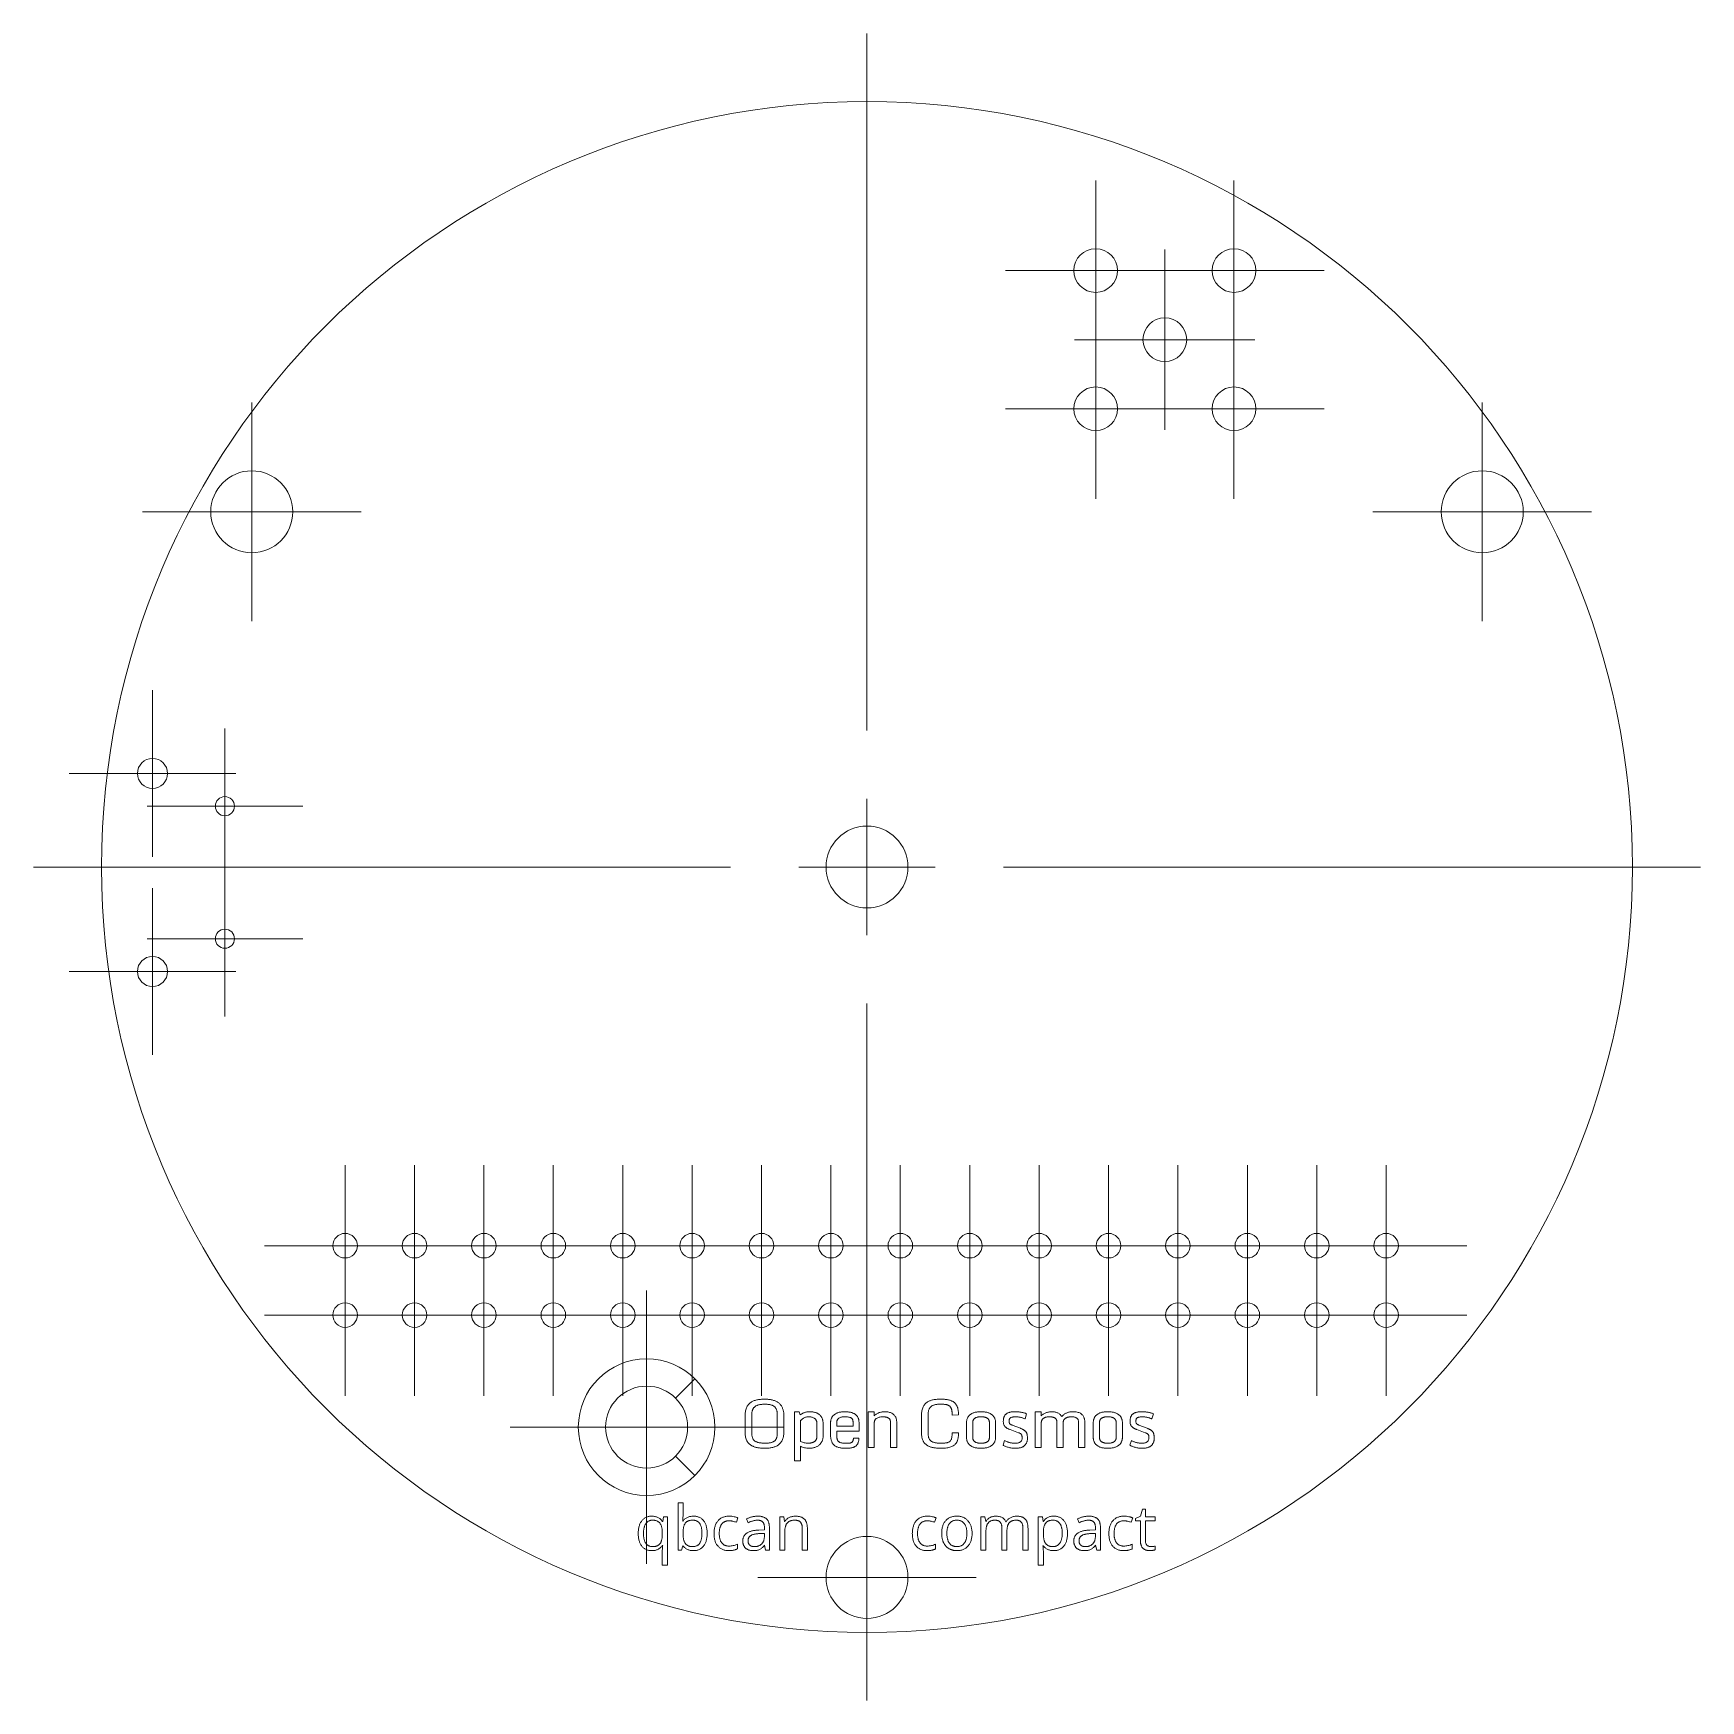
# Model space of a CAD drawing. Header units: millimetres. Extents: x 75.8 to 136.8, y 160.9 to 221.9.
import ezdxf

# ---------------------------------------------------------------- set-up
doc = ezdxf.new("R2010")
doc.units = ezdxf.units.MM

# ---------------------------------------------------------------- blocks, each defined once
blk = doc.blocks.new('SW_CENTERMARKSYMBOL_0')
at = {"color": 0, "linetype": 'Continuous', "lineweight": 0}
for p, q in [((0, 5), (0, 30.511)), ((0, 0), (0, 2.5)), ((-5, 0), (-30.511, 0)), ((0, 0), (-2.5, 0)), ((0, 0), (0, -2.5)), ((0, 0), (2.5, 0)), ((5, 0), (30.511, 0)), ((0, -5), (0, -30.511))]:
    blk.add_line(p, q, dxfattribs=at)
blk = doc.blocks.new('SW_CENTERMARKSYMBOL_1')
at = {"color": 0, "linetype": 'Continuous', "lineweight": 0}
for p, q in [((0, 2.5), (0, 3.3)), ((0, 0), (0, 2.5)), ((-2.5, 0), (-3.3, 0)), ((0, 0), (-2.5, 0)), ((0, 0), (0, -2.5)), ((0, 0), (2.5, 0)), ((2.5, 0), (3.3, 0)), ((0, -2.5), (0, -3.3))]:
    blk.add_line(p, q, dxfattribs=at)
blk = doc.blocks.new('SW_CENTERMARKSYMBOL_2')
at = {"color": 0, "linetype": 'Continuous', "lineweight": 0}
for p, q in [((0, 2.5), (0, 2.95)), ((0, 0), (0, 2.5)), ((-2.5, 0), (-2.95, 0)), ((0, 0), (-2.5, 0)), ((0, 0), (0, -2.5)), ((0, 0), (2.5, 0)), ((2.5, 0), (2.95, 0)), ((0, -2.5), (0, -2.95))]:
    blk.add_line(p, q, dxfattribs=at)
blk = doc.blocks.new('SW_CENTERMARKSYMBOL_3')
at = {"color": 0, "linetype": 'Continuous', "lineweight": 0}
for p, q in [((0, 2.5), (0, 3.3)), ((0, 0), (0, 2.5)), ((-2.5, 0), (-3.3, 0)), ((0, 0), (-2.5, 0)), ((0, 0), (0, -2.5)), ((0, 0), (2.5, 0)), ((2.5, 0), (3.3, 0)), ((0, -2.5), (0, -3.3))]:
    blk.add_line(p, q, dxfattribs=at)
blk = doc.blocks.new('SW_CENTERMARKSYMBOL_4')
at = {"color": 0, "linetype": 'Continuous', "lineweight": 0}
for p, q in [((0, 2.5), (0, 2.95)), ((0, 0), (0, 2.5)), ((-2.5, 0), (-2.95, 0)), ((0, 0), (-2.5, 0)), ((0, 0), (0, -2.5)), ((0, 0), (2.5, 0)), ((2.5, 0), (2.95, 0)), ((0, -2.5), (0, -2.95))]:
    blk.add_line(p, q, dxfattribs=at)
blk = doc.blocks.new('SW_CENTERMARKSYMBOL_5')
at = {"color": 0, "linetype": 'Continuous', "lineweight": 0}
for p, q in [((0, 2.5), (0, 2.95)), ((0, 0), (0, 2.5)), ((-2.5, 0), (-2.95, 0)), ((0, 0), (-2.5, 0)), ((0, 0), (0, -2.5)), ((0, 0), (2.5, 0)), ((2.5, 0), (2.95, 0)), ((0, -2.5), (0, -2.95))]:
    blk.add_line(p, q, dxfattribs=at)
blk = doc.blocks.new('SW_CENTERMARKSYMBOL_6')
at = {"color": 0, "linetype": 'Continuous', "lineweight": 0}
for p, q in [((0, 2.5), (0, 2.95)), ((0, 0), (0, 2.5)), ((-2.5, 0), (-2.95, 0)), ((0, 0), (-2.5, 0)), ((0, 0), (0, -2.5)), ((0, 0), (2.5, 0)), ((2.5, 0), (2.95, 0)), ((0, -2.5), (0, -2.95))]:
    blk.add_line(p, q, dxfattribs=at)
blk = doc.blocks.new('SW_CENTERMARKSYMBOL_7')
at = {"color": 0, "linetype": 'Continuous', "lineweight": 0}
for p, q in [((0, 2.5), (0, 3.3)), ((0, 0), (0, 2.5)), ((-2.5, 0), (-3.3, 0)), ((0, 0), (-2.5, 0)), ((0, 0), (0, -2.5)), ((0, 0), (2.5, 0)), ((2.5, 0), (3.3, 0)), ((0, -2.5), (0, -3.3))]:
    blk.add_line(p, q, dxfattribs=at)
blk = doc.blocks.new('SW_CENTERMARKSYMBOL_8')
at = {"color": 0, "linetype": 'Continuous', "lineweight": 0}
for p, q in [((0, 2.5), (0, 3.3)), ((0, 0), (0, 2.5)), ((-2.5, 0), (-3.3, 0)), ((0, 0), (-2.5, 0)), ((0, 0), (0, -2.5)), ((0, 0), (2.5, 0)), ((2.5, 0), (3.3, 0)), ((0, -2.5), (0, -3.3))]:
    blk.add_line(p, q, dxfattribs=at)
blk = doc.blocks.new('SW_CENTERMARKSYMBOL_9')
at = {"color": 0, "linetype": 'Continuous', "lineweight": 0}
for p, q in [((0, 2.5), (0, 3.3)), ((0, 0), (0, 2.5)), ((-2.5, 0), (-3.3, 0)), ((0, 0), (-2.5, 0)), ((0, 0), (0, -2.5)), ((0, 0), (2.5, 0)), ((2.5, 0), (3.3, 0)), ((0, -2.5), (0, -3.3))]:
    blk.add_line(p, q, dxfattribs=at)
blk = doc.blocks.new('SW_CENTERMARKSYMBOL_10')
at = {"color": 0, "linetype": 'Continuous', "lineweight": 0}
for p, q in [((0, 2.5), (0, 2.95)), ((0, 0), (0, 2.5)), ((-2.5, 0), (-2.95, 0)), ((0, 0), (-2.5, 0)), ((0, 0), (0, -2.5)), ((0, 0), (2.5, 0)), ((2.5, 0), (2.95, 0)), ((0, -2.5), (0, -2.95))]:
    blk.add_line(p, q, dxfattribs=at)
blk = doc.blocks.new('SW_CENTERMARKSYMBOL_11')
at = {"color": 0, "linetype": 'Continuous', "lineweight": 0}
for p, q in [((0, 2.5), (0, 2.95)), ((0, 0), (0, 2.5)), ((-2.5, 0), (-2.95, 0)), ((0, 0), (-2.5, 0)), ((0, 0), (0, -2.5)), ((0, 0), (2.5, 0)), ((2.5, 0), (2.95, 0)), ((0, -2.5), (0, -2.95))]:
    blk.add_line(p, q, dxfattribs=at)
blk = doc.blocks.new('SW_CENTERMARKSYMBOL_12')
at = {"color": 0, "linetype": 'Continuous', "lineweight": 0}
for p, q in [((0, 2.5), (0, 2.95)), ((0, 0), (0, 2.5)), ((-2.5, 0), (-2.95, 0)), ((0, 0), (-2.5, 0)), ((0, 0), (0, -2.5)), ((0, 0), (2.5, 0)), ((2.5, 0), (2.95, 0)), ((0, -2.5), (0, -2.95))]:
    blk.add_line(p, q, dxfattribs=at)
blk = doc.blocks.new('SW_CENTERMARKSYMBOL_13')
at = {"color": 0, "linetype": 'Continuous', "lineweight": 0}
for p, q in [((0, 2.5), (0, 2.95)), ((0, 0), (0, 2.5)), ((-2.5, 0), (-2.95, 0)), ((0, 0), (-2.5, 0)), ((0, 0), (0, -2.5)), ((0, 0), (2.5, 0)), ((2.5, 0), (2.95, 0)), ((0, -2.5), (0, -2.95))]:
    blk.add_line(p, q, dxfattribs=at)
blk = doc.blocks.new('SW_CENTERMARKSYMBOL_14')
at = {"color": 0, "linetype": 'Continuous', "lineweight": 0}
for p, q in [((0, 2.5), (0, 2.95)), ((0, 0), (0, 2.5)), ((-2.5, 0), (-2.95, 0)), ((0, 0), (-2.5, 0)), ((0, 0), (0, -2.5)), ((0, 0), (2.5, 0)), ((2.5, 0), (2.95, 0)), ((0, -2.5), (0, -2.95))]:
    blk.add_line(p, q, dxfattribs=at)
blk = doc.blocks.new('SW_CENTERMARKSYMBOL_15')
at = {"color": 0, "linetype": 'Continuous', "lineweight": 0}
for p, q in [((0, 2.5), (0, 2.95)), ((0, 0), (0, 2.5)), ((-2.5, 0), (-2.95, 0)), ((0, 0), (-2.5, 0)), ((0, 0), (0, -2.5)), ((0, 0), (2.5, 0)), ((2.5, 0), (2.95, 0)), ((0, -2.5), (0, -2.95))]:
    blk.add_line(p, q, dxfattribs=at)
blk = doc.blocks.new('SW_CENTERMARKSYMBOL_16')
at = {"color": 0, "linetype": 'Continuous', "lineweight": 0}
for p, q in [((0, 2.5), (0, 2.95)), ((0, 0), (0, 2.5)), ((-2.5, 0), (-2.95, 0)), ((0, 0), (-2.5, 0)), ((0, 0), (0, -2.5)), ((0, 0), (2.5, 0)), ((2.5, 0), (2.95, 0)), ((0, -2.5), (0, -2.95))]:
    blk.add_line(p, q, dxfattribs=at)
blk = doc.blocks.new('SW_CENTERMARKSYMBOL_17')
at = {"color": 0, "linetype": 'Continuous', "lineweight": 0}
for p, q in [((0, 2.5), (0, 2.95)), ((0, 0), (0, 2.5)), ((-2.5, 0), (-2.95, 0)), ((0, 0), (-2.5, 0)), ((0, 0), (0, -2.5)), ((0, 0), (2.5, 0)), ((2.5, 0), (2.95, 0)), ((0, -2.5), (0, -2.95))]:
    blk.add_line(p, q, dxfattribs=at)
blk = doc.blocks.new('SW_CENTERMARKSYMBOL_18')
at = {"color": 0, "linetype": 'Continuous', "lineweight": 0}
for p, q in [((0, 2.5), (0, 2.95)), ((0, 0), (0, 2.5)), ((-2.5, 0), (-2.95, 0)), ((0, 0), (-2.5, 0)), ((0, 0), (0, -2.5)), ((0, 0), (2.5, 0)), ((2.5, 0), (2.95, 0)), ((0, -2.5), (0, -2.95))]:
    blk.add_line(p, q, dxfattribs=at)
blk = doc.blocks.new('SW_CENTERMARKSYMBOL_19')
at = {"color": 0, "linetype": 'Continuous', "lineweight": 0}
for p, q in [((0, 2.5), (0, 2.95)), ((0, 0), (0, 2.5)), ((-2.5, 0), (-2.95, 0)), ((0, 0), (-2.5, 0)), ((0, 0), (0, -2.5)), ((0, 0), (2.5, 0)), ((2.5, 0), (2.95, 0)), ((0, -2.5), (0, -2.95))]:
    blk.add_line(p, q, dxfattribs=at)
blk = doc.blocks.new('SW_CENTERMARKSYMBOL_20')
at = {"color": 0, "linetype": 'Continuous', "lineweight": 0}
for p, q in [((0, 2.5), (0, 2.95)), ((0, 0), (0, 2.5)), ((-2.5, 0), (-2.95, 0)), ((0, 0), (-2.5, 0)), ((0, 0), (0, -2.5)), ((0, 0), (2.5, 0)), ((2.5, 0), (2.95, 0)), ((0, -2.5), (0, -2.95))]:
    blk.add_line(p, q, dxfattribs=at)
blk = doc.blocks.new('SW_CENTERMARKSYMBOL_21')
at = {"color": 0, "linetype": 'Continuous', "lineweight": 0}
for p, q in [((0, 2.5), (0, 2.95)), ((0, 0), (0, 2.5)), ((-2.5, 0), (-2.95, 0)), ((0, 0), (-2.5, 0)), ((0, 0), (0, -2.5)), ((0, 0), (2.5, 0)), ((2.5, 0), (2.95, 0)), ((0, -2.5), (0, -2.95))]:
    blk.add_line(p, q, dxfattribs=at)
blk = doc.blocks.new('SW_CENTERMARKSYMBOL_22')
at = {"color": 0, "linetype": 'Continuous', "lineweight": 0}
for p, q in [((0, 2.5), (0, 2.95)), ((0, 0), (0, 2.5)), ((-2.5, 0), (-2.95, 0)), ((0, 0), (-2.5, 0)), ((0, 0), (0, -2.5)), ((0, 0), (2.5, 0)), ((2.5, 0), (2.95, 0)), ((0, -2.5), (0, -2.95))]:
    blk.add_line(p, q, dxfattribs=at)
blk = doc.blocks.new('SW_CENTERMARKSYMBOL_23')
at = {"color": 0, "linetype": 'Continuous', "lineweight": 0}
for p, q in [((0, 2.5), (0, 2.95)), ((0, 0), (0, 2.5)), ((-2.5, 0), (-2.95, 0)), ((0, 0), (-2.5, 0)), ((0, 0), (0, -2.5)), ((0, 0), (2.5, 0)), ((2.5, 0), (2.95, 0)), ((0, -2.5), (0, -2.95))]:
    blk.add_line(p, q, dxfattribs=at)
blk = doc.blocks.new('SW_CENTERMARKSYMBOL_24')
at = {"color": 0, "linetype": 'Continuous', "lineweight": 0}
for p, q in [((0, 2.5), (0, 2.95)), ((0, 0), (0, 2.5)), ((-2.5, 0), (-2.95, 0)), ((0, 0), (-2.5, 0)), ((0, 0), (0, -2.5)), ((0, 0), (2.5, 0)), ((2.5, 0), (2.95, 0)), ((0, -2.5), (0, -2.95))]:
    blk.add_line(p, q, dxfattribs=at)
blk = doc.blocks.new('SW_CENTERMARKSYMBOL_25')
at = {"color": 0, "linetype": 'Continuous', "lineweight": 0}
for p, q in [((0, 2.5), (0, 2.95)), ((0, 0), (0, 2.5)), ((-2.5, 0), (-2.95, 0)), ((0, 0), (-2.5, 0)), ((0, 0), (0, -2.5)), ((0, 0), (2.5, 0)), ((2.5, 0), (2.95, 0)), ((0, -2.5), (0, -2.95))]:
    blk.add_line(p, q, dxfattribs=at)
blk = doc.blocks.new('SW_CENTERMARKSYMBOL_26')
at = {"color": 0, "linetype": 'Continuous', "lineweight": 0}
for p, q in [((0, 2.5), (0, 2.95)), ((0, 0), (0, 2.5)), ((-2.5, 0), (-2.95, 0)), ((0, 0), (-2.5, 0)), ((0, 0), (0, -2.5)), ((0, 0), (2.5, 0)), ((2.5, 0), (2.95, 0)), ((0, -2.5), (0, -2.95))]:
    blk.add_line(p, q, dxfattribs=at)
blk = doc.blocks.new('SW_CENTERMARKSYMBOL_27')
at = {"color": 0, "linetype": 'Continuous', "lineweight": 0}
for p, q in [((0, 2.5), (0, 2.85)), ((0, 0), (0, 2.5)), ((-2.5, 0), (-2.85, 0)), ((0, 0), (-2.5, 0)), ((0, 0), (0, -2.5)), ((0, 0), (2.5, 0)), ((2.5, 0), (2.85, 0)), ((0, -2.5), (0, -2.85))]:
    blk.add_line(p, q, dxfattribs=at)
blk = doc.blocks.new('SW_CENTERMARKSYMBOL_28')
at = {"color": 0, "linetype": 'Continuous', "lineweight": 0}
for p, q in [((0, 2.5), (0, 2.85)), ((0, 0), (0, 2.5)), ((-2.5, 0), (-2.85, 0)), ((0, 0), (-2.5, 0)), ((0, 0), (0, -2.5)), ((0, 0), (2.5, 0)), ((2.5, 0), (2.85, 0)), ((0, -2.5), (0, -2.85))]:
    blk.add_line(p, q, dxfattribs=at)
blk = doc.blocks.new('SW_CENTERMARKSYMBOL_29')
at = {"color": 0, "linetype": 'Continuous', "lineweight": 0}
for p, q in [((0, 2.5), (0, 3.05)), ((0, 0), (0, 2.5)), ((-2.5, 0), (-3.05, 0)), ((0, 0), (-2.5, 0)), ((0, 0), (0, -2.5)), ((0, 0), (2.5, 0)), ((2.5, 0), (3.05, 0)), ((0, -2.5), (0, -3.05))]:
    blk.add_line(p, q, dxfattribs=at)
blk = doc.blocks.new('SW_CENTERMARKSYMBOL_30')
at = {"color": 0, "linetype": 'Continuous', "lineweight": 0}
for p, q in [((0, 2.5), (0, 2.95)), ((0, 0), (0, 2.5)), ((-2.5, 0), (-2.95, 0)), ((0, 0), (-2.5, 0)), ((0, 0), (0, -2.5)), ((0, 0), (2.5, 0)), ((2.5, 0), (2.95, 0)), ((0, -2.5), (0, -2.95))]:
    blk.add_line(p, q, dxfattribs=at)
blk = doc.blocks.new('SW_CENTERMARKSYMBOL_31')
at = {"color": 0, "linetype": 'Continuous', "lineweight": 0}
for p, q in [((0, 2.5), (0, 3.05)), ((0, 0), (0, 2.5)), ((-2.5, 0), (-3.05, 0)), ((0, 0), (-2.5, 0)), ((0, 0), (0, -2.5)), ((0, 0), (2.5, 0)), ((2.5, 0), (3.05, 0)), ((0, -2.5), (0, -3.05))]:
    blk.add_line(p, q, dxfattribs=at)
blk = doc.blocks.new('SW_CENTERMARKSYMBOL_32')
at = {"color": 0, "linetype": 'Continuous', "lineweight": 0}
for p, q in [((0, 2.5), (0, 2.95)), ((0, 0), (0, 2.5)), ((-2.5, 0), (-2.95, 0)), ((0, 0), (-2.5, 0)), ((0, 0), (0, -2.5)), ((0, 0), (2.5, 0)), ((2.5, 0), (2.95, 0)), ((0, -2.5), (0, -2.95))]:
    blk.add_line(p, q, dxfattribs=at)
blk = doc.blocks.new('SW_CENTERMARKSYMBOL_33')
at = {"color": 0, "linetype": 'Continuous', "lineweight": 0}
for p, q in [((0, 2.5), (0, 2.95)), ((0, 0), (0, 2.5)), ((-2.5, 0), (-2.95, 0)), ((0, 0), (-2.5, 0)), ((0, 0), (0, -2.5)), ((0, 0), (2.5, 0)), ((2.5, 0), (2.95, 0)), ((0, -2.5), (0, -2.95))]:
    blk.add_line(p, q, dxfattribs=at)
blk = doc.blocks.new('SW_CENTERMARKSYMBOL_34')
at = {"color": 0, "linetype": 'Continuous', "lineweight": 0}
for p, q in [((0, 2.5), (0, 2.95)), ((0, 0), (0, 2.5)), ((-2.5, 0), (-2.95, 0)), ((0, 0), (-2.5, 0)), ((0, 0), (0, -2.5)), ((0, 0), (2.5, 0)), ((2.5, 0), (2.95, 0)), ((0, -2.5), (0, -2.95))]:
    blk.add_line(p, q, dxfattribs=at)
blk = doc.blocks.new('SW_CENTERMARKSYMBOL_35')
at = {"color": 0, "linetype": 'Continuous', "lineweight": 0}
for p, q in [((0, 2.5), (0, 2.95)), ((0, 0), (0, 2.5)), ((-2.5, 0), (-2.95, 0)), ((0, 0), (-2.5, 0)), ((0, 0), (0, -2.5)), ((0, 0), (2.5, 0)), ((2.5, 0), (2.95, 0)), ((0, -2.5), (0, -2.95))]:
    blk.add_line(p, q, dxfattribs=at)
blk = doc.blocks.new('SW_CENTERMARKSYMBOL_36')
at = {"color": 0, "linetype": 'Continuous', "lineweight": 0}
for p, q in [((0, 2.5), (0, 2.95)), ((0, 0), (0, 2.5)), ((-2.5, 0), (-2.95, 0)), ((0, 0), (-2.5, 0)), ((0, 0), (0, -2.5)), ((0, 0), (2.5, 0)), ((2.5, 0), (2.95, 0)), ((0, -2.5), (0, -2.95))]:
    blk.add_line(p, q, dxfattribs=at)
blk = doc.blocks.new('SW_CENTERMARKSYMBOL_37')
at = {"color": 0, "linetype": 'Continuous', "lineweight": 0}
for p, q in [((0, 2.5), (0, 2.95)), ((0, 0), (0, 2.5)), ((-2.5, 0), (-2.95, 0)), ((0, 0), (-2.5, 0)), ((0, 0), (0, -2.5)), ((0, 0), (2.5, 0)), ((2.5, 0), (2.95, 0)), ((0, -2.5), (0, -2.95))]:
    blk.add_line(p, q, dxfattribs=at)
blk = doc.blocks.new('SW_CENTERMARKSYMBOL_38')
at = {"color": 0, "linetype": 'Continuous', "lineweight": 0}
for p, q in [((0, 2.5), (0, 2.95)), ((0, 0), (0, 2.5)), ((-2.5, 0), (-2.95, 0)), ((0, 0), (-2.5, 0)), ((0, 0), (0, -2.5)), ((0, 0), (2.5, 0)), ((2.5, 0), (2.95, 0)), ((0, -2.5), (0, -2.95))]:
    blk.add_line(p, q, dxfattribs=at)
blk = doc.blocks.new('SW_CENTERMARKSYMBOL_39')
at = {"color": 0, "linetype": 'Continuous', "lineweight": 0}
for p, q in [((0, 2.5), (0, 2.95)), ((0, 0), (0, 2.5)), ((-2.5, 0), (-2.95, 0)), ((0, 0), (-2.5, 0)), ((0, 0), (0, -2.5)), ((0, 0), (2.5, 0)), ((2.5, 0), (2.95, 0)), ((0, -2.5), (0, -2.95))]:
    blk.add_line(p, q, dxfattribs=at)
blk = doc.blocks.new('SW_CENTERMARKSYMBOL_40')
at = {"color": 0, "linetype": 'Continuous', "lineweight": 0}
for p, q in [((0, 2.5), (0, 2.95)), ((0, 0), (0, 2.5)), ((-2.5, 0), (-2.95, 0)), ((0, 0), (-2.5, 0)), ((0, 0), (0, -2.5)), ((0, 0), (2.5, 0)), ((2.5, 0), (2.95, 0)), ((0, -2.5), (0, -2.95))]:
    blk.add_line(p, q, dxfattribs=at)
blk = doc.blocks.new('SW_CENTERMARKSYMBOL_41')
at = {"color": 0, "linetype": 'Continuous', "lineweight": 0}
for p, q in [((0, 2.5), (0, 2.95)), ((0, 0), (0, 2.5)), ((-2.5, 0), (-2.95, 0)), ((0, 0), (-2.5, 0)), ((0, 0), (0, -2.5)), ((0, 0), (2.5, 0)), ((2.5, 0), (2.95, 0)), ((0, -2.5), (0, -2.95))]:
    blk.add_line(p, q, dxfattribs=at)
blk = doc.blocks.new('SW_CENTERMARKSYMBOL_42')
at = {"color": 0, "linetype": 'Continuous', "lineweight": 0}
for p, q in [((0, 2.5), (0, 4)), ((0, 0), (0, 2.5)), ((-2.5, 0), (-4, 0)), ((0, 0), (-2.5, 0)), ((0, 0), (0, -2.5)), ((0, 0), (2.5, 0)), ((2.5, 0), (4, 0)), ((0, -2.5), (0, -4))]:
    blk.add_line(p, q, dxfattribs=at)
blk = doc.blocks.new('SW_CENTERMARKSYMBOL_43')
at = {"color": 0, "linetype": 'Continuous', "lineweight": 0}
for p, q in [((0, 2.5), (0, 4)), ((0, 0), (0, 2.5)), ((-2.5, 0), (-4, 0)), ((0, 0), (-2.5, 0)), ((0, 0), (0, -2.5)), ((0, 0), (2.5, 0)), ((2.5, 0), (4, 0)), ((0, -2.5), (0, -4))]:
    blk.add_line(p, q, dxfattribs=at)
blk = doc.blocks.new('SW_CENTERMARKSYMBOL_44')
at = {"color": 0, "linetype": 'Continuous', "lineweight": 0}
for p, q in [((0, 2.5), (0, 4)), ((0, 0), (0, 2.5)), ((-2.5, 0), (-4, 0)), ((0, 0), (-2.5, 0)), ((0, 0), (0, -2.5)), ((0, 0), (2.5, 0)), ((2.5, 0), (4, 0)), ((0, -2.5), (0, -4))]:
    blk.add_line(p, q, dxfattribs=at)
blk = doc.blocks.new('SW_CENTERMARKSYMBOL_45')
at = {"color": 0, "linetype": 'Continuous', "lineweight": 0}
for p, q in [((0, 2.5), (0, 5)), ((0, 0), (0, 2.5)), ((-2.5, 0), (-5, 0)), ((0, 0), (-2.5, 0)), ((0, 0), (0, -2.5)), ((0, 0), (2.5, 0)), ((2.5, 0), (5, 0)), ((0, -2.5), (0, -5))]:
    blk.add_line(p, q, dxfattribs=at)

msp = doc.modelspace()

# ---------------------------------------------------------------- linework, layer by layer
at = {"color": 7, "linetype": 'Continuous', "lineweight": 15}
for p, q in [((100.004, 172.648), (99.297, 171.941)), ((101.837, 171.268), (101.837, 170.719)), ((102.082, 171.317), (102.082, 170.677)), ((103.019, 170.677), (103.019, 171.317)), ((103.262, 170.736), (103.262, 171.252)), ((103.824, 171.443), (103.645, 171.443)), ((103.645, 171.443), (103.645, 169.646)), ((103.851, 171.324), (103.824, 171.443)), ((103.873, 171.118), (103.873, 170.358)), ((104.465, 170.531), (104.465, 171.03)), ((104.694, 170.551), (104.694, 171.017)), ((104.969, 171.034), (104.969, 170.587)), ((105.197, 171.058), (105.197, 170.913)), ((105.197, 170.913), (105.789, 170.913)), ((105.789, 170.913), (105.789, 171.078)), ((106.01, 170.729), (106.01, 171.042)), ((106.567, 171.443), (106.339, 171.443)), ((106.339, 171.443), (106.339, 170.13)), ((106.567, 171.29), (106.567, 171.443)), ((106.567, 170.13), (106.567, 171.04)), ((107.159, 171.072), (107.159, 170.13)), ((107.388, 170.13), (107.388, 171.066)), ((108.291, 171.267), (108.291, 170.719)), ((108.536, 170.677), (108.536, 171.316)), ((109.417, 171.314), (109.649, 171.335)), ((109.942, 171.033), (109.942, 170.515)), ((110.17, 171.047), (110.17, 170.501)), ((110.78, 170.501), (110.78, 171.047)), ((111.008, 170.515), (111.008, 171.033)), ((111.916, 170.837), (111.613, 170.954)), ((112.089, 171.181), (112.142, 171.368)), ((112.68, 171.443), (112.452, 171.443)), ((112.452, 171.443), (112.452, 170.13)), ((112.68, 171.29), (112.68, 171.443)), ((112.68, 170.13), (112.68, 171.04)), ((113.251, 171.072), (113.251, 170.13)), ((113.457, 171.296), (113.427, 171.266)), ((113.479, 170.13), (113.479, 171.04)), ((114.043, 171.072), (114.043, 170.13)), ((114.271, 170.13), (114.271, 171.066)), ((114.582, 171.033), (114.582, 170.515)), ((114.81, 171.047), (114.81, 170.501)), ((115.42, 170.501), (115.42, 171.047)), ((115.648, 170.515), (115.648, 171.033)), ((116.555, 170.837), (116.253, 170.954)), ((116.729, 171.181), (116.781, 171.368)), ((105.197, 170.559), (105.197, 170.729)), ((105.197, 170.729), (106.01, 170.729)), ((106.008, 170.474), (105.806, 170.474)), ((109.649, 170.668), (109.417, 170.668)), ((111.338, 170.385), (111.282, 170.216)), ((111.542, 170.789), (111.848, 170.677)), ((115.978, 170.385), (115.922, 170.216)), ((116.182, 170.789), (116.487, 170.677)), ((99.297, 169.819), (100.004, 169.112)), ((103.645, 169.646), (103.873, 169.646)), ((103.873, 169.646), (103.873, 170.178)), ((106.339, 170.13), (106.567, 170.13)), ((107.159, 170.13), (107.388, 170.13)), ((112.452, 170.13), (112.68, 170.13)), ((113.251, 170.13), (113.479, 170.13)), ((114.043, 170.13), (114.271, 170.13)), ((99.384, 168.105), (99.568, 168.105)), ((99.384, 166.38), (99.384, 168.105)), ((99.568, 168.105), (99.568, 167.689)), ((116.308, 167.616), (116.385, 167.873)), ((116.385, 167.873), (116.491, 167.873)), ((116.491, 167.873), (116.491, 167.6)), ((98.813, 167.432), (98.823, 167.432)), ((98.823, 167.432), (98.849, 167.6)), ((98.849, 167.6), (98.995, 167.6)), ((98.995, 167.6), (98.995, 165.833)), ((99.559, 167.439), (99.568, 167.439)), ((101.575, 167.556), (101.519, 167.396)), ((101.947, 167.381), (101.891, 167.52)), ((102.728, 167.213), (102.728, 166.38)), ((103.106, 167.6), (103.256, 167.6)), ((103.106, 166.38), (103.106, 167.6)), ((103.256, 167.6), (103.286, 167.432)), ((103.286, 167.432), (103.295, 167.432)), ((108.832, 167.556), (108.776, 167.396)), ((110.468, 167.6), (110.618, 167.6)), ((110.468, 166.38), (110.468, 167.6)), ((110.618, 167.6), (110.648, 167.432)), ((110.648, 167.432), (110.656, 167.432)), ((111.385, 167.414), (111.394, 167.414)), ((112.571, 167.6), (112.721, 167.6)), ((112.571, 165.833), (112.571, 167.6)), ((112.721, 167.6), (112.747, 167.432)), ((112.747, 167.432), (112.755, 167.432)), ((114.062, 167.381), (114.006, 167.52)), ((114.843, 167.213), (114.843, 166.38)), ((116.025, 167.556), (115.969, 167.396)), ((116.134, 167.54), (116.308, 167.616)), ((116.134, 167.453), (116.134, 167.54)), ((116.307, 167.453), (116.134, 167.453)), ((116.307, 166.73), (116.307, 167.453)), ((116.491, 167.6), (116.842, 167.6)), ((116.842, 167.453), (116.491, 167.453)), ((116.491, 167.453), (116.491, 166.735)), ((116.842, 167.6), (116.842, 167.453)), ((98.81, 166.945), (98.81, 166.987)), ((101.558, 166.593), (101.558, 166.425)), ((102.342, 167.11), (102.548, 167.116)), ((102.544, 166.99), (102.36, 166.982)), ((102.544, 166.877), (102.544, 166.99)), ((102.548, 167.116), (102.548, 167.192)), ((103.29, 167.025), (103.29, 166.38)), ((103.934, 166.38), (103.934, 167.175)), ((104.118, 167.175), (104.118, 166.38)), ((108.814, 166.593), (108.814, 166.425)), ((110.652, 167.025), (110.652, 166.38)), ((111.238, 166.38), (111.238, 167.18)), ((111.423, 167.067), (111.423, 166.38)), ((112.009, 166.38), (112.009, 167.18)), ((112.194, 167.175), (112.194, 166.38)), ((112.755, 167.034), (112.755, 166.992)), ((114.457, 167.11), (114.663, 167.116)), ((114.659, 166.99), (114.475, 166.982)), ((114.659, 166.877), (114.659, 166.99)), ((114.663, 167.116), (114.663, 167.192)), ((116.007, 166.593), (116.007, 166.425)), ((98.823, 166.545), (98.808, 166.545)), ((98.81, 165.833), (98.81, 166.355)), ((99.516, 166.38), (99.384, 166.38)), ((99.555, 166.538), (99.516, 166.38)), ((99.568, 166.538), (99.555, 166.538)), ((102.555, 166.555), (102.546, 166.555)), ((102.592, 166.38), (102.555, 166.555)), ((102.728, 166.38), (102.592, 166.38)), ((103.29, 166.38), (103.106, 166.38)), ((104.118, 166.38), (103.934, 166.38)), ((110.652, 166.38), (110.468, 166.38)), ((111.423, 166.38), (111.238, 166.38)), ((112.194, 166.38), (112.009, 166.38)), ((112.755, 166.538), (112.742, 166.538)), ((112.755, 166.335), (112.755, 165.833)), ((114.67, 166.555), (114.661, 166.555)), ((114.707, 166.38), (114.67, 166.555)), ((114.843, 166.38), (114.707, 166.38)), ((116.851, 166.528), (116.851, 166.391)), ((98.995, 165.833), (98.81, 165.833)), ((112.755, 165.833), (112.571, 165.833))]:
    msp.add_line(p, q, dxfattribs=at)
for centre, radius in [((106.301, 191.38), 28.011), ((114.671, 213.21), 0.8), ((119.731, 213.21), 0.8), ((117.201, 210.68), 0.8), ((114.671, 208.15), 0.8), ((119.731, 208.15), 0.8), ((83.784, 204.38), 1.5), ((128.818, 204.38), 1.5), ((80.151, 194.805), 0.55), ((82.801, 193.605), 0.35), ((106.301, 191.38), 1.5), ((82.801, 188.755), 0.35), ((80.151, 187.555), 0.55), ((87.201, 177.52), 0.45), ((89.741, 177.52), 0.45), ((92.281, 177.52), 0.45), ((94.821, 177.52), 0.45), ((97.361, 177.52), 0.45), ((99.901, 177.52), 0.45), ((102.441, 177.52), 0.45), ((104.981, 177.52), 0.45), ((107.521, 177.52), 0.45), ((110.061, 177.52), 0.45), ((112.601, 177.52), 0.45), ((115.141, 177.52), 0.45), ((117.681, 177.52), 0.45), ((120.221, 177.52), 0.45), ((122.761, 177.52), 0.45), ((125.301, 177.52), 0.45), ((87.201, 174.98), 0.45), ((89.741, 174.98), 0.45), ((92.281, 174.98), 0.45), ((94.821, 174.98), 0.45), ((97.361, 174.98), 0.45), ((99.901, 174.98), 0.45), ((102.441, 174.98), 0.45), ((104.981, 174.98), 0.45), ((107.521, 174.98), 0.45), ((110.061, 174.98), 0.45), ((112.601, 174.98), 0.45), ((115.141, 174.98), 0.45), ((117.681, 174.98), 0.45), ((120.221, 174.98), 0.45), ((122.761, 174.98), 0.45), ((125.301, 174.98), 0.45), ((98.236, 170.88), 2.5), ((98.236, 170.88), 1.5), ((106.301, 165.38), 1.5)]:
    msp.add_circle(centre, radius, dxfattribs=at)
for points, knots in [([(102.051, 171.787), (102.034, 171.775), (101.999, 171.749), (101.956, 171.701), (101.919, 171.646), (101.888, 171.585), (101.865, 171.515), (101.849, 171.439), (101.839, 171.356), (101.838, 171.298), (101.837, 171.268)], [0, 0, 0, 0, 0.108947, 0.218553, 0.330042, 0.447138, 0.570362, 0.703225, 0.845631, 1, 1, 1, 1]), ([(102.561, 171.903), (102.533, 171.903), (102.48, 171.902), (102.404, 171.897), (102.332, 171.888), (102.266, 171.875), (102.204, 171.859), (102.148, 171.839), (102.097, 171.816), (102.066, 171.797), (102.051, 171.787)], [0, 0, 0, 0, 0.154129, 0.299076, 0.435223, 0.562365, 0.681915, 0.794199, 0.899879, 1, 1, 1, 1]), ([(102.113, 171.513), (102.108, 171.499), (102.098, 171.47), (102.089, 171.424), (102.083, 171.372), (102.083, 171.336), (102.082, 171.317)], [0, 0, 0, 0, 0.220048, 0.457872, 0.717923, 1, 1, 1, 1]), ([(102.561, 171.719), (102.546, 171.719), (102.516, 171.719), (102.474, 171.716), (102.433, 171.712), (102.395, 171.706), (102.359, 171.699), (102.325, 171.691), (102.293, 171.68), (102.264, 171.668), (102.237, 171.654), (102.213, 171.639), (102.19, 171.622), (102.17, 171.603), (102.152, 171.583), (102.136, 171.562), (102.123, 171.538), (102.116, 171.521), (102.113, 171.513)], [0, 0, 0, 0, 0.0856521, 0.1673233, 0.244427, 0.3185508, 0.3877488, 0.4542169, 0.5170474, 0.5772336, 0.6348374, 0.6895963, 0.7429, 0.7952575, 0.8466924, 0.8972668, 0.9481742, 1, 1, 1, 1]), ([(103.244, 171.462), (103.24, 171.48), (103.233, 171.515), (103.215, 171.565), (103.195, 171.612), (103.17, 171.655), (103.141, 171.695), (103.108, 171.731), (103.071, 171.764), (103.03, 171.794), (102.985, 171.819), (102.936, 171.842), (102.883, 171.861), (102.827, 171.876), (102.766, 171.888), (102.701, 171.897), (102.632, 171.902), (102.585, 171.903), (102.561, 171.903)], [0, 0, 0, 0, 0.0611877, 0.1202225, 0.1774953, 0.2326384, 0.2876875, 0.3420859, 0.397082, 0.4535808, 0.5110694, 0.5710076, 0.6337419, 0.6992345, 0.7685912, 0.841652, 0.9187038, 1, 1, 1, 1]), ([(103.019, 171.317), (103.018, 171.336), (103.017, 171.371), (103.013, 171.422), (103.004, 171.469), (102.992, 171.511), (102.977, 171.548), (102.958, 171.581), (102.935, 171.61), (102.909, 171.634), (102.879, 171.654), (102.845, 171.672), (102.807, 171.686), (102.766, 171.699), (102.72, 171.708), (102.67, 171.714), (102.617, 171.718), (102.58, 171.719), (102.561, 171.719)], [0, 0, 0, 0, 0.078018, 0.149764, 0.215706, 0.27726, 0.333776, 0.387099, 0.437551, 0.486635, 0.536914, 0.589906, 0.646982, 0.707703, 0.773343, 0.843308, 0.918959, 1, 1, 1, 1]), ([(108.49, 171.786), (108.474, 171.774), (108.442, 171.749), (108.401, 171.702), (108.367, 171.648), (108.338, 171.586), (108.317, 171.517), (108.302, 171.44), (108.293, 171.356), (108.291, 171.297), (108.291, 171.267)], [0, 0, 0, 0, 0.104714, 0.210493, 0.320728, 0.436488, 0.561592, 0.696124, 0.841932, 1, 1, 1, 1]), ([(109.631, 171.536), (109.628, 171.552), (109.622, 171.582), (109.607, 171.625), (109.589, 171.664), (109.569, 171.701), (109.544, 171.734), (109.516, 171.764), (109.484, 171.791), (109.449, 171.815), (109.409, 171.836), (109.364, 171.854), (109.314, 171.87), (109.258, 171.882), (109.197, 171.891), (109.13, 171.899), (109.057, 171.902), (108.981, 171.904), (108.905, 171.902), (108.831, 171.897), (108.762, 171.887), (108.698, 171.875), (108.639, 171.858), (108.585, 171.838), (108.535, 171.815), (108.505, 171.796), (108.49, 171.786)], [0, 0, 0, 0, 0.035133, 0.068933, 0.101108, 0.132465, 0.163266, 0.194128, 0.224878, 0.256243, 0.289485, 0.325481, 0.364911, 0.407634, 0.453977, 0.504342, 0.558538, 0.616702, 0.67514, 0.730212, 0.782109, 0.830685, 0.876543, 0.919902, 0.960844, 1, 1, 1, 1]), ([(108.536, 171.316), (108.537, 171.335), (108.537, 171.37), (108.542, 171.422), (108.551, 171.469), (108.563, 171.512), (108.578, 171.55), (108.598, 171.583), (108.621, 171.612), (108.639, 171.628), (108.648, 171.636)], [0, 0, 0, 0, 0.159185, 0.306671, 0.442556, 0.568607, 0.685073, 0.794573, 0.898292, 1, 1, 1, 1]), ([(108.648, 171.636), (108.658, 171.643), (108.678, 171.658), (108.713, 171.675), (108.749, 171.69), (108.775, 171.696), (108.789, 171.699)], [0, 0, 0, 0, 0.237932, 0.483037, 0.736368, 1, 1, 1, 1]), ([(108.789, 171.699), (108.804, 171.703), (108.836, 171.709), (108.89, 171.715), (108.95, 171.718), (109.016, 171.719), (109.08, 171.718), (109.138, 171.715), (109.187, 171.709), (109.227, 171.7), (109.259, 171.688), (109.286, 171.677), (109.308, 171.665), (109.327, 171.651), (109.342, 171.634), (109.357, 171.613), (109.372, 171.588), (109.385, 171.564), (109.394, 171.541), (109.4, 171.519), (109.405, 171.494), (109.409, 171.465), (109.413, 171.433), (109.415, 171.397), (109.416, 171.357), (109.417, 171.329), (109.417, 171.314)], [0, 0, 0, 0, 0.050699, 0.109191, 0.176108, 0.251218, 0.32515, 0.388911, 0.442352, 0.48617, 0.522919, 0.554786, 0.582736, 0.606691, 0.630463, 0.658449, 0.690378, 0.727146, 0.748432, 0.772702, 0.800918, 0.832894, 0.868645, 0.908663, 0.952171, 1, 1, 1, 1]), ([(109.649, 171.335), (109.648, 171.354), (109.648, 171.39), (109.645, 171.443), (109.64, 171.491), (109.634, 171.522), (109.631, 171.536)], [0, 0, 0, 0, 0.278953, 0.538806, 0.778336, 1, 1, 1, 1]), ([(103.262, 171.252), (103.262, 171.271), (103.262, 171.308), (103.258, 171.362), (103.253, 171.413), (103.247, 171.446), (103.244, 171.462)], [0, 0, 0, 0, 0.269642, 0.526154, 0.76998, 1, 1, 1, 1]), ([(104.205, 171.443), (104.188, 171.442), (104.154, 171.441), (104.103, 171.435), (104.053, 171.423), (104.004, 171.408), (103.959, 171.39), (103.918, 171.37), (103.882, 171.349), (103.861, 171.332), (103.851, 171.324)], [0, 0, 0, 0, 0.136215, 0.270558, 0.405157, 0.539965, 0.670189, 0.788966, 0.898868, 1, 1, 1, 1]), ([(104.465, 171.03), (104.465, 171.039), (104.464, 171.056), (104.461, 171.082), (104.454, 171.105), (104.445, 171.127), (104.434, 171.148), (104.419, 171.167), (104.403, 171.184), (104.377, 171.205), (104.341, 171.226), (104.292, 171.245), (104.239, 171.256), (104.183, 171.259), (104.127, 171.256), (104.074, 171.247), (104.025, 171.231), (103.982, 171.209), (103.945, 171.185), (103.914, 171.162), (103.89, 171.141), (103.878, 171.125), (103.873, 171.118)], [0, 0, 0, 0, 0.035073, 0.06807, 0.099991, 0.131191, 0.162128, 0.19289, 0.224355, 0.256656, 0.322887, 0.390472, 0.46111, 0.536036, 0.610935, 0.681585, 0.747886, 0.81244, 0.872042, 0.922777, 0.964965, 1, 1, 1, 1]), ([(104.694, 171.017), (104.693, 171.033), (104.693, 171.064), (104.686, 171.108), (104.677, 171.151), (104.663, 171.191), (104.646, 171.229), (104.624, 171.263), (104.599, 171.296), (104.57, 171.327), (104.537, 171.354), (104.5, 171.378), (104.459, 171.398), (104.416, 171.414), (104.368, 171.427), (104.317, 171.436), (104.262, 171.442), (104.225, 171.442), (104.205, 171.443)], [0, 0, 0, 0, 0.063777, 0.125134, 0.183998, 0.241514, 0.297667, 0.353581, 0.409863, 0.467069, 0.525192, 0.58475, 0.645479, 0.709398, 0.77587, 0.846158, 0.921035, 1, 1, 1, 1]), ([(106.01, 171.042), (106.01, 171.058), (106.009, 171.088), (106.003, 171.133), (105.993, 171.174), (105.979, 171.213), (105.961, 171.249), (105.939, 171.282), (105.912, 171.312), (105.882, 171.34), (105.848, 171.364), (105.809, 171.385), (105.766, 171.403), (105.719, 171.418), (105.668, 171.429), (105.613, 171.437), (105.554, 171.441), (105.491, 171.443), (105.429, 171.441), (105.369, 171.437), (105.314, 171.428), (105.262, 171.416), (105.215, 171.401), (105.172, 171.382), (105.133, 171.36), (105.098, 171.334), (105.067, 171.306), (105.041, 171.274), (105.019, 171.241), (105, 171.204), (104.986, 171.165), (104.976, 171.124), (104.97, 171.08), (104.969, 171.05), (104.969, 171.034)], [0, 0, 0, 0, 0.03122, 0.060977, 0.089138, 0.11646, 0.143067, 0.169549, 0.196066, 0.223064, 0.251092, 0.280079, 0.311045, 0.343746, 0.37838, 0.415498, 0.455204, 0.497683, 0.540163, 0.579889, 0.61728, 0.652487, 0.685261, 0.716416, 0.746291, 0.774936, 0.802775, 0.830021, 0.856835, 0.883765, 0.911312, 0.939706, 0.969019, 1, 1, 1, 1]), ([(105.789, 171.078), (105.789, 171.086), (105.789, 171.102), (105.785, 171.125), (105.779, 171.146), (105.771, 171.165), (105.761, 171.182), (105.748, 171.197), (105.732, 171.209), (105.708, 171.224), (105.671, 171.238), (105.62, 171.25), (105.561, 171.257), (105.496, 171.259), (105.43, 171.257), (105.37, 171.249), (105.318, 171.234), (105.281, 171.217), (105.256, 171.199), (105.24, 171.185), (105.226, 171.168), (105.216, 171.15), (105.207, 171.129), (105.201, 171.107), (105.197, 171.083), (105.197, 171.066), (105.197, 171.058)], [0, 0, 0, 0, 0.030938, 0.059512, 0.086032, 0.111502, 0.136241, 0.16005, 0.184541, 0.210277, 0.266343, 0.330879, 0.405332, 0.489605, 0.574344, 0.649477, 0.715684, 0.77479, 0.80213, 0.828767, 0.855211, 0.881716, 0.909008, 0.937374, 0.96772, 1, 1, 1, 1]), ([(106.948, 171.443), (106.928, 171.442), (106.888, 171.441), (106.83, 171.434), (106.777, 171.422), (106.727, 171.406), (106.681, 171.384), (106.638, 171.358), (106.6, 171.326), (106.578, 171.302), (106.567, 171.29)], [0, 0, 0, 0, 0.1441277, 0.2807172, 0.4091655, 0.5323875, 0.65137, 0.7681889, 0.8831596, 1, 1, 1, 1]), ([(106.567, 171.04), (106.567, 171.048), (106.568, 171.064), (106.571, 171.087), (106.578, 171.108), (106.587, 171.129), (106.598, 171.148), (106.613, 171.166), (106.629, 171.183), (106.655, 171.204), (106.693, 171.227), (106.746, 171.245), (106.806, 171.257), (106.849, 171.258), (106.871, 171.258)], [0, 0, 0, 0, 0.056701, 0.111401, 0.165118, 0.217708, 0.270798, 0.325175, 0.38157, 0.440096, 0.56319, 0.695285, 0.839413, 1, 1, 1, 1]), ([(106.871, 171.258), (106.883, 171.258), (106.906, 171.258), (106.938, 171.256), (106.969, 171.252), (106.997, 171.247), (107.023, 171.24), (107.046, 171.232), (107.068, 171.223), (107.087, 171.212), (107.104, 171.2), (107.119, 171.186), (107.132, 171.171), (107.142, 171.153), (107.15, 171.135), (107.155, 171.115), (107.159, 171.094), (107.159, 171.079), (107.159, 171.072)], [0, 0, 0, 0, 0.08986, 0.173403, 0.252672, 0.32607, 0.395039, 0.458596, 0.519161, 0.57603, 0.629757, 0.6815, 0.732136, 0.782807, 0.83425, 0.886159, 0.941584, 1, 1, 1, 1]), ([(107.363, 171.212), (107.355, 171.23), (107.34, 171.266), (107.306, 171.314), (107.265, 171.354), (107.216, 171.387), (107.159, 171.412), (107.095, 171.43), (107.024, 171.441), (106.974, 171.442), (106.948, 171.443)], [0, 0, 0, 0, 0.117342, 0.230528, 0.342032, 0.456562, 0.576816, 0.705505, 0.846403, 1, 1, 1, 1]), ([(107.388, 171.066), (107.388, 171.079), (107.387, 171.105), (107.382, 171.142), (107.375, 171.178), (107.367, 171.2), (107.363, 171.212)], [0, 0, 0, 0, 0.264242, 0.518154, 0.760959, 1, 1, 1, 1]), ([(111.008, 171.033), (111.008, 171.048), (111.007, 171.078), (111.001, 171.122), (110.991, 171.164), (110.977, 171.202), (110.959, 171.239), (110.936, 171.273), (110.91, 171.304), (110.879, 171.333), (110.845, 171.359), (110.805, 171.381), (110.761, 171.401), (110.712, 171.416), (110.659, 171.428), (110.601, 171.437), (110.539, 171.441), (110.474, 171.443), (110.409, 171.441), (110.347, 171.437), (110.289, 171.428), (110.236, 171.416), (110.188, 171.401), (110.144, 171.382), (110.105, 171.36), (110.07, 171.334), (110.04, 171.305), (110.013, 171.274), (109.992, 171.24), (109.973, 171.203), (109.959, 171.164), (109.949, 171.123), (109.944, 171.078), (109.943, 171.048), (109.942, 171.033)], [0, 0, 0, 0, 0.030148, 0.058863, 0.08671, 0.113585, 0.1401, 0.166396, 0.193116, 0.220407, 0.248639, 0.278142, 0.309436, 0.34277, 0.378268, 0.416099, 0.456934, 0.500475, 0.544016, 0.584616, 0.62268, 0.658126, 0.691012, 0.72209, 0.751593, 0.779496, 0.806617, 0.833157, 0.859521, 0.886036, 0.913051, 0.940669, 0.969617, 1, 1, 1, 1]), ([(110.78, 171.047), (110.78, 171.055), (110.779, 171.072), (110.776, 171.096), (110.77, 171.119), (110.761, 171.139), (110.75, 171.158), (110.737, 171.176), (110.722, 171.192), (110.704, 171.206), (110.683, 171.218), (110.66, 171.229), (110.636, 171.239), (110.608, 171.245), (110.578, 171.251), (110.546, 171.256), (110.511, 171.258), (110.475, 171.259), (110.439, 171.258), (110.404, 171.256), (110.372, 171.251), (110.342, 171.245), (110.315, 171.239), (110.29, 171.229), (110.267, 171.218), (110.247, 171.206), (110.228, 171.192), (110.213, 171.176), (110.2, 171.158), (110.189, 171.139), (110.181, 171.119), (110.174, 171.096), (110.171, 171.072), (110.171, 171.055), (110.17, 171.047)], [0, 0, 0, 0, 0.030327, 0.059237, 0.086672, 0.112903, 0.138894, 0.164499, 0.190755, 0.217816, 0.245775, 0.275553, 0.307021, 0.340559, 0.376632, 0.414958, 0.456035, 0.5, 0.543965, 0.585042, 0.623368, 0.659441, 0.692979, 0.724447, 0.754225, 0.782184, 0.809245, 0.835501, 0.861106, 0.887097, 0.913328, 0.940763, 0.969673, 1, 1, 1, 1]), ([(111.379, 171.349), (111.371, 171.341), (111.357, 171.325), (111.337, 171.299), (111.323, 171.27), (111.31, 171.239), (111.302, 171.205), (111.294, 171.167), (111.292, 171.123), (111.289, 171.076), (111.293, 171.028), (111.302, 170.982), (111.32, 170.941), (111.341, 170.911), (111.361, 170.889), (111.379, 170.872), (111.399, 170.857), (111.423, 170.842), (111.449, 170.828), (111.477, 170.814), (111.509, 170.801), (111.531, 170.793), (111.542, 170.789)], [0, 0, 0, 0, 0.0463858, 0.0914837, 0.1369147, 0.1822691, 0.2311688, 0.2863507, 0.3480011, 0.4165809, 0.4858249, 0.5503744, 0.6129154, 0.6740366, 0.7056658, 0.7394472, 0.7757025, 0.8147254, 0.8565484, 0.9010621, 0.9490678, 1, 1, 1, 1]), ([(112.142, 171.368), (112.127, 171.374), (112.096, 171.386), (112.048, 171.401), (111.999, 171.414), (111.947, 171.424), (111.893, 171.433), (111.837, 171.438), (111.779, 171.442), (111.72, 171.443), (111.662, 171.442), (111.607, 171.438), (111.558, 171.43), (111.512, 171.42), (111.472, 171.407), (111.436, 171.391), (111.405, 171.372), (111.387, 171.356), (111.379, 171.349)], [0, 0, 0, 0, 0.0613285, 0.1241668, 0.188864, 0.2554994, 0.3243405, 0.3950281, 0.4686574, 0.5444272, 0.618846, 0.6875614, 0.7508842, 0.8089942, 0.8620718, 0.9114038, 0.9568447, 1, 1, 1, 1]), ([(111.613, 170.954), (111.603, 170.958), (111.584, 170.965), (111.56, 170.977), (111.54, 170.99), (111.525, 171.004), (111.514, 171.022), (111.507, 171.044), (111.504, 171.071), (111.502, 171.101), (111.504, 171.131), (111.509, 171.159), (111.517, 171.183), (111.526, 171.197), (111.531, 171.203)], [0, 0, 0, 0, 0.104184, 0.193858, 0.268118, 0.331229, 0.393051, 0.466355, 0.551919, 0.652862, 0.755022, 0.845731, 0.926039, 1, 1, 1, 1]), ([(111.531, 171.203), (111.535, 171.207), (111.544, 171.217), (111.562, 171.228), (111.584, 171.238), (111.61, 171.245), (111.639, 171.251), (111.673, 171.255), (111.71, 171.258), (111.737, 171.258), (111.751, 171.258)], [0, 0, 0, 0, 0.080998, 0.169415, 0.271226, 0.386243, 0.515521, 0.660621, 0.822024, 1, 1, 1, 1]), ([(111.751, 171.258), (111.764, 171.258), (111.791, 171.257), (111.833, 171.252), (111.879, 171.244), (111.927, 171.234), (111.973, 171.221), (112.017, 171.209), (112.055, 171.195), (112.078, 171.186), (112.089, 171.181)], [0, 0, 0, 0, 0.112268, 0.234459, 0.367125, 0.510473, 0.652029, 0.78069, 0.896594, 1, 1, 1, 1]), ([(113.427, 171.266), (113.418, 171.28), (113.401, 171.308), (113.367, 171.344), (113.329, 171.375), (113.286, 171.4), (113.238, 171.419), (113.185, 171.433), (113.128, 171.441), (113.067, 171.443), (113.006, 171.441), (112.947, 171.434), (112.892, 171.422), (112.842, 171.406), (112.795, 171.384), (112.752, 171.358), (112.713, 171.326), (112.691, 171.302), (112.68, 171.29)], [0, 0, 0, 0, 0.058721, 0.115857, 0.17268, 0.230444, 0.290712, 0.354465, 0.422355, 0.495117, 0.568706, 0.637684, 0.703, 0.765274, 0.825395, 0.884031, 0.941713, 1, 1, 1, 1]), ([(112.68, 171.04), (112.68, 171.048), (112.681, 171.064), (112.684, 171.087), (112.691, 171.109), (112.699, 171.129), (112.709, 171.149), (112.723, 171.167), (112.738, 171.184), (112.756, 171.199), (112.776, 171.213), (112.798, 171.226), (112.823, 171.235), (112.849, 171.244), (112.877, 171.25), (112.907, 171.255), (112.939, 171.258), (112.962, 171.258), (112.973, 171.258)], [0, 0, 0, 0, 0.058669, 0.114469, 0.169022, 0.22279, 0.27564, 0.330052, 0.385778, 0.442806, 0.502503, 0.563593, 0.627115, 0.693506, 0.763532, 0.837887, 0.916855, 1, 1, 1, 1]), ([(112.973, 171.258), (112.984, 171.258), (113.006, 171.258), (113.038, 171.256), (113.067, 171.252), (113.094, 171.247), (113.119, 171.24), (113.142, 171.233), (113.163, 171.223), (113.182, 171.212), (113.198, 171.2), (113.212, 171.186), (113.225, 171.171), (113.234, 171.153), (113.242, 171.135), (113.247, 171.115), (113.251, 171.094), (113.251, 171.079), (113.251, 171.072)], [0, 0, 0, 0, 0.089007, 0.171564, 0.249766, 0.321993, 0.390657, 0.45383, 0.513138, 0.570449, 0.623842, 0.676055, 0.72721, 0.778523, 0.830736, 0.883792, 0.940292, 1, 1, 1, 1]), ([(113.848, 171.443), (113.828, 171.442), (113.788, 171.441), (113.73, 171.435), (113.676, 171.423), (113.625, 171.407), (113.578, 171.386), (113.534, 171.362), (113.493, 171.331), (113.469, 171.308), (113.457, 171.296)], [0, 0, 0, 0, 0.142497, 0.27747, 0.406772, 0.529705, 0.649718, 0.76713, 0.883235, 1, 1, 1, 1]), ([(113.479, 171.04), (113.479, 171.048), (113.48, 171.064), (113.484, 171.087), (113.49, 171.109), (113.498, 171.129), (113.508, 171.149), (113.522, 171.167), (113.537, 171.184), (113.555, 171.199), (113.576, 171.213), (113.599, 171.226), (113.624, 171.235), (113.652, 171.244), (113.683, 171.25), (113.717, 171.255), (113.752, 171.258), (113.777, 171.258), (113.79, 171.258)], [0, 0, 0, 0, 0.056268, 0.1097855, 0.1621058, 0.2136741, 0.2643613, 0.3165469, 0.369992, 0.4246869, 0.4819407, 0.5427422, 0.6067746, 0.6752428, 0.7481376, 0.8260905, 0.9101938, 1, 1, 1, 1]), ([(113.79, 171.258), (113.81, 171.258), (113.847, 171.257), (113.899, 171.249), (113.943, 171.234), (113.98, 171.213), (114.008, 171.187), (114.029, 171.153), (114.041, 171.114), (114.042, 171.086), (114.043, 171.072)], [0, 0, 0, 0, 0.166254, 0.311193, 0.43977, 0.553869, 0.660654, 0.765949, 0.876719, 1, 1, 1, 1]), ([(114.249, 171.212), (114.242, 171.23), (114.228, 171.266), (114.197, 171.313), (114.158, 171.354), (114.111, 171.387), (114.056, 171.412), (113.993, 171.43), (113.923, 171.441), (113.874, 171.442), (113.848, 171.443)], [0, 0, 0, 0, 0.117792, 0.230979, 0.341818, 0.455253, 0.574812, 0.704188, 0.845263, 1, 1, 1, 1]), ([(114.271, 171.066), (114.271, 171.079), (114.27, 171.105), (114.266, 171.142), (114.26, 171.178), (114.253, 171.2), (114.249, 171.212)], [0, 0, 0, 0, 0.265205, 0.519485, 0.762203, 1, 1, 1, 1]), ([(115.648, 171.033), (115.648, 171.048), (115.647, 171.078), (115.641, 171.122), (115.631, 171.164), (115.616, 171.202), (115.599, 171.239), (115.576, 171.273), (115.55, 171.304), (115.519, 171.333), (115.484, 171.359), (115.445, 171.381), (115.401, 171.401), (115.352, 171.416), (115.299, 171.428), (115.241, 171.437), (115.179, 171.441), (115.114, 171.443), (115.049, 171.441), (114.987, 171.437), (114.929, 171.428), (114.876, 171.416), (114.828, 171.401), (114.784, 171.382), (114.744, 171.36), (114.71, 171.334), (114.68, 171.305), (114.653, 171.274), (114.631, 171.24), (114.613, 171.203), (114.599, 171.164), (114.589, 171.123), (114.583, 171.078), (114.583, 171.048), (114.582, 171.033)], [0, 0, 0, 0, 0.030148, 0.058863, 0.08671, 0.113585, 0.1401, 0.166396, 0.193116, 0.220407, 0.248639, 0.278142, 0.309436, 0.34277, 0.378268, 0.416099, 0.456934, 0.500475, 0.544016, 0.584616, 0.62268, 0.658126, 0.691012, 0.72209, 0.751593, 0.779496, 0.806617, 0.833157, 0.859521, 0.886036, 0.913051, 0.940669, 0.969617, 1, 1, 1, 1]), ([(115.42, 171.047), (115.419, 171.055), (115.419, 171.072), (115.416, 171.096), (115.409, 171.119), (115.401, 171.139), (115.39, 171.158), (115.377, 171.176), (115.362, 171.192), (115.343, 171.206), (115.323, 171.218), (115.3, 171.229), (115.275, 171.239), (115.248, 171.245), (115.218, 171.251), (115.186, 171.256), (115.151, 171.258), (115.115, 171.259), (115.079, 171.258), (115.044, 171.256), (115.012, 171.251), (114.982, 171.245), (114.954, 171.239), (114.93, 171.229), (114.907, 171.218), (114.886, 171.206), (114.868, 171.192), (114.853, 171.176), (114.84, 171.158), (114.829, 171.139), (114.82, 171.119), (114.814, 171.096), (114.811, 171.072), (114.81, 171.055), (114.81, 171.047)], [0, 0, 0, 0, 0.030327, 0.0592367, 0.0866725, 0.1129035, 0.1388938, 0.1644995, 0.1907548, 0.2178162, 0.2457747, 0.2755533, 0.3070209, 0.340559, 0.3766322, 0.4149576, 0.4560354, 0.5, 0.5439646, 0.5850424, 0.6233678, 0.659441, 0.6929791, 0.7244467, 0.7542253, 0.7821838, 0.8092452, 0.8355005, 0.8611062, 0.8870965, 0.9133275, 0.9407633, 0.969673, 1, 1, 1, 1]), ([(116.019, 171.349), (116.011, 171.341), (115.996, 171.325), (115.977, 171.299), (115.962, 171.27), (115.95, 171.239), (115.941, 171.205), (115.934, 171.167), (115.931, 171.123), (115.929, 171.076), (115.932, 171.028), (115.942, 170.982), (115.96, 170.941), (115.981, 170.911), (116.001, 170.889), (116.018, 170.872), (116.039, 170.857), (116.063, 170.842), (116.089, 170.828), (116.117, 170.814), (116.148, 170.801), (116.17, 170.793), (116.182, 170.789)], [0, 0, 0, 0, 0.0463858, 0.0914837, 0.1369147, 0.1822691, 0.2311688, 0.2863507, 0.3480011, 0.4165809, 0.4858249, 0.5503744, 0.6129154, 0.6740366, 0.7056658, 0.7394472, 0.7757025, 0.8147254, 0.8565484, 0.9010621, 0.9490678, 1, 1, 1, 1]), ([(116.781, 171.368), (116.766, 171.374), (116.736, 171.386), (116.688, 171.401), (116.639, 171.414), (116.587, 171.424), (116.533, 171.433), (116.477, 171.438), (116.419, 171.442), (116.359, 171.443), (116.302, 171.442), (116.247, 171.438), (116.197, 171.43), (116.152, 171.42), (116.112, 171.407), (116.076, 171.391), (116.045, 171.372), (116.027, 171.356), (116.019, 171.349)], [0, 0, 0, 0, 0.0613285, 0.1241668, 0.188864, 0.2554994, 0.3243405, 0.3950281, 0.4686574, 0.5444272, 0.618846, 0.6875614, 0.7508842, 0.8089942, 0.8620718, 0.9114038, 0.9568447, 1, 1, 1, 1]), ([(116.253, 170.954), (116.243, 170.958), (116.224, 170.965), (116.199, 170.977), (116.18, 170.99), (116.164, 171.004), (116.154, 171.022), (116.147, 171.044), (116.144, 171.071), (116.142, 171.101), (116.144, 171.131), (116.149, 171.159), (116.157, 171.183), (116.166, 171.197), (116.171, 171.203)], [0, 0, 0, 0, 0.104184, 0.193858, 0.268118, 0.331229, 0.393051, 0.466355, 0.551919, 0.652862, 0.755022, 0.845731, 0.926039, 1, 1, 1, 1]), ([(116.171, 171.203), (116.175, 171.207), (116.184, 171.217), (116.202, 171.228), (116.224, 171.238), (116.25, 171.245), (116.279, 171.251), (116.313, 171.255), (116.35, 171.258), (116.377, 171.258), (116.39, 171.258)], [0, 0, 0, 0, 0.080998, 0.169415, 0.271226, 0.386243, 0.515521, 0.660621, 0.822024, 1, 1, 1, 1]), ([(116.39, 171.258), (116.403, 171.258), (116.431, 171.257), (116.473, 171.252), (116.519, 171.244), (116.567, 171.234), (116.613, 171.221), (116.656, 171.209), (116.695, 171.195), (116.718, 171.186), (116.729, 171.181)], [0, 0, 0, 0, 0.112268, 0.234459, 0.367125, 0.510473, 0.652029, 0.78069, 0.896594, 1, 1, 1, 1]), ([(101.837, 170.719), (101.838, 170.689), (101.839, 170.632), (101.85, 170.548), (101.867, 170.471), (101.888, 170.411), (101.909, 170.367), (101.929, 170.336), (101.951, 170.306), (101.977, 170.279), (102.005, 170.253), (102.037, 170.229), (102.072, 170.207), (102.097, 170.193), (102.11, 170.187)], [0, 0, 0, 0, 0.1408207, 0.2724525, 0.3959604, 0.5130376, 0.5701564, 0.6272416, 0.6845418, 0.7433138, 0.8037149, 0.866666, 0.93172, 1, 1, 1, 1]), ([(102.082, 170.677), (102.083, 170.659), (102.083, 170.624), (102.089, 170.573), (102.098, 170.528), (102.111, 170.486), (102.127, 170.45), (102.148, 170.418), (102.173, 170.391), (102.201, 170.369), (102.233, 170.35), (102.269, 170.335), (102.308, 170.321), (102.351, 170.31), (102.398, 170.302), (102.449, 170.296), (102.503, 170.292), (102.541, 170.291), (102.56, 170.291)], [0, 0, 0, 0, 0.076499, 0.14738, 0.212095, 0.27175, 0.327575, 0.379894, 0.430107, 0.479915, 0.531077, 0.585113, 0.643178, 0.704909, 0.771406, 0.842844, 0.919001, 1, 1, 1, 1]), ([(102.56, 170.291), (102.579, 170.291), (102.617, 170.292), (102.671, 170.296), (102.72, 170.301), (102.766, 170.31), (102.808, 170.32), (102.845, 170.334), (102.879, 170.35), (102.909, 170.368), (102.936, 170.39), (102.958, 170.417), (102.977, 170.449), (102.992, 170.486), (103.004, 170.527), (103.013, 170.573), (103.017, 170.623), (103.018, 170.659), (103.019, 170.677)], [0, 0, 0, 0, 0.082568, 0.159177, 0.23092, 0.296689, 0.358126, 0.4149, 0.467437, 0.516952, 0.564949, 0.61445, 0.666421, 0.722236, 0.78309, 0.849363, 0.921506, 1, 1, 1, 1]), ([(103.052, 170.225), (103.069, 170.238), (103.103, 170.264), (103.146, 170.312), (103.182, 170.366), (103.212, 170.427), (103.235, 170.495), (103.25, 170.57), (103.261, 170.651), (103.262, 170.707), (103.262, 170.736)], [0, 0, 0, 0, 0.110686, 0.220503, 0.333616, 0.450549, 0.574179, 0.706071, 0.847274, 1, 1, 1, 1]), ([(103.873, 170.358), (103.894, 170.348), (103.935, 170.327), (104.003, 170.307), (104.074, 170.294), (104.135, 170.29), (104.183, 170.292), (104.218, 170.295), (104.251, 170.3), (104.281, 170.307), (104.31, 170.315), (104.336, 170.326), (104.36, 170.339), (104.382, 170.354), (104.402, 170.37), (104.419, 170.388), (104.433, 170.408), (104.445, 170.43), (104.454, 170.453), (104.461, 170.478), (104.464, 170.504), (104.465, 170.522), (104.465, 170.531)], [0, 0, 0, 0, 0.09471, 0.189486, 0.286814, 0.387686, 0.438058, 0.485149, 0.530157, 0.572257, 0.612618, 0.6512, 0.687951, 0.72388, 0.758556, 0.792101, 0.825346, 0.858587, 0.891904, 0.92629, 0.962309, 1, 1, 1, 1]), ([(104.176, 170.107), (104.196, 170.107), (104.235, 170.108), (104.291, 170.114), (104.344, 170.123), (104.394, 170.137), (104.44, 170.154), (104.483, 170.175), (104.522, 170.2), (104.558, 170.229), (104.59, 170.26), (104.618, 170.295), (104.641, 170.331), (104.66, 170.371), (104.676, 170.412), (104.686, 170.456), (104.693, 170.503), (104.693, 170.534), (104.694, 170.551)], [0, 0, 0, 0, 0.07764, 0.150953, 0.220826, 0.287168, 0.351077, 0.412546, 0.472856, 0.532361, 0.590873, 0.647749, 0.704293, 0.760536, 0.817772, 0.876396, 0.936825, 1, 1, 1, 1]), ([(104.969, 170.587), (104.969, 170.567), (104.969, 170.529), (104.976, 170.473), (104.985, 170.422), (104.999, 170.374), (105.017, 170.331), (105.039, 170.291), (105.064, 170.255), (105.094, 170.223), (105.129, 170.196), (105.168, 170.172), (105.212, 170.151), (105.261, 170.136), (105.315, 170.123), (105.374, 170.113), (105.437, 170.108), (105.481, 170.107), (105.504, 170.107)], [0, 0, 0, 0, 0.071537, 0.138249, 0.201314, 0.260546, 0.317119, 0.371038, 0.424087, 0.475897, 0.528619, 0.583696, 0.641476, 0.703555, 0.769983, 0.841086, 0.917633, 1, 1, 1, 1]), ([(105.806, 170.474), (105.805, 170.462), (105.803, 170.441), (105.797, 170.413), (105.792, 170.391), (105.783, 170.371), (105.771, 170.354), (105.761, 170.335), (105.746, 170.322), (105.727, 170.313), (105.705, 170.306), (105.688, 170.299), (105.673, 170.296), (105.661, 170.295), (105.644, 170.293), (105.623, 170.293), (105.597, 170.292), (105.566, 170.291), (105.531, 170.291), (105.493, 170.291), (105.454, 170.292), (105.417, 170.294), (105.383, 170.299), (105.352, 170.305), (105.325, 170.314), (105.3, 170.323), (105.279, 170.335), (105.261, 170.349), (105.245, 170.366), (105.232, 170.385), (105.221, 170.407), (105.212, 170.432), (105.205, 170.46), (105.2, 170.49), (105.197, 170.524), (105.197, 170.547), (105.197, 170.559)], [0, 0, 0, 0, 0.0385047, 0.0700894, 0.0958698, 0.1153294, 0.1446076, 0.1658247, 0.1852175, 0.2097081, 0.2367108, 0.2630664, 0.2720693, 0.2858529, 0.3048446, 0.3286129, 0.3576129, 0.3918453, 0.4309018, 0.4751902, 0.5203001, 0.5618659, 0.6000726, 0.6350544, 0.6670243, 0.6966328, 0.7235001, 0.7484659, 0.7732493, 0.7987134, 0.8262629, 0.8558111, 0.8874522, 0.9221362, 0.9593172, 1, 1, 1, 1]), ([(105.504, 170.107), (105.526, 170.107), (105.569, 170.108), (105.629, 170.11), (105.682, 170.115), (105.729, 170.12), (105.771, 170.13), (105.81, 170.142), (105.845, 170.158), (105.878, 170.177), (105.906, 170.199), (105.931, 170.226), (105.952, 170.256), (105.968, 170.29), (105.982, 170.328), (105.993, 170.372), (106.002, 170.421), (106.006, 170.456), (106.008, 170.474)], [0, 0, 0, 0, 0.092914, 0.1764, 0.250109, 0.315099, 0.37388, 0.429481, 0.483137, 0.535305, 0.585774, 0.635604, 0.685484, 0.73686, 0.792466, 0.854854, 0.923921, 1, 1, 1, 1]), ([(108.291, 170.719), (108.291, 170.689), (108.293, 170.631), (108.302, 170.547), (108.319, 170.469), (108.338, 170.41), (108.358, 170.365), (108.375, 170.334), (108.397, 170.306), (108.421, 170.278), (108.449, 170.252), (108.479, 170.228), (108.513, 170.205), (108.538, 170.192), (108.55, 170.186)], [0, 0, 0, 0, 0.1438914, 0.2777387, 0.4020858, 0.5191993, 0.5756344, 0.6321156, 0.6888384, 0.7466529, 0.8068081, 0.8685685, 0.932825, 1, 1, 1, 1]), ([(109.324, 170.35), (109.318, 170.345), (109.304, 170.335), (109.278, 170.323), (109.246, 170.313), (109.21, 170.305), (109.168, 170.299), (109.12, 170.294), (109.066, 170.292), (109.009, 170.291), (108.951, 170.292), (108.895, 170.296), (108.844, 170.301), (108.797, 170.31), (108.754, 170.32), (108.715, 170.334), (108.68, 170.349), (108.649, 170.368), (108.622, 170.39), (108.599, 170.418), (108.579, 170.449), (108.563, 170.486), (108.551, 170.527), (108.543, 170.573), (108.537, 170.623), (108.537, 170.659), (108.536, 170.677)], [0, 0, 0, 0, 0.023141, 0.050244, 0.081553, 0.117411, 0.158389, 0.204649, 0.255939, 0.31272, 0.370193, 0.423638, 0.473449, 0.519552, 0.562035, 0.601667, 0.638081, 0.672099, 0.705296, 0.738939, 0.774385, 0.812345, 0.853526, 0.898267, 0.947008, 1, 1, 1, 1]), ([(109.037, 170.107), (109.068, 170.108), (109.129, 170.109), (109.216, 170.118), (109.295, 170.133), (109.367, 170.154), (109.43, 170.182), (109.486, 170.215), (109.534, 170.255), (109.559, 170.287), (109.572, 170.303)], [0, 0, 0, 0, 0.16011, 0.307529, 0.443319, 0.568439, 0.684765, 0.793703, 0.898172, 1, 1, 1, 1]), ([(109.408, 170.521), (109.405, 170.503), (109.399, 170.469), (109.381, 170.422), (109.357, 170.382), (109.335, 170.36), (109.324, 170.35)], [0, 0, 0, 0, 0.277626, 0.530905, 0.769886, 1, 1, 1, 1]), ([(109.417, 170.668), (109.416, 170.654), (109.416, 170.628), (109.415, 170.589), (109.412, 170.554), (109.409, 170.532), (109.408, 170.521)], [0, 0, 0, 0, 0.281231, 0.540597, 0.781015, 1, 1, 1, 1]), ([(109.572, 170.303), (109.578, 170.312), (109.591, 170.332), (109.606, 170.366), (109.62, 170.405), (109.63, 170.448), (109.639, 170.496), (109.645, 170.549), (109.648, 170.607), (109.648, 170.647), (109.649, 170.668)], [0, 0, 0, 0, 0.0896767, 0.187072, 0.2946924, 0.4122715, 0.540574, 0.6812392, 0.8345761, 1, 1, 1, 1]), ([(109.942, 170.515), (109.943, 170.5), (109.944, 170.47), (109.949, 170.426), (109.959, 170.384), (109.974, 170.345), (109.991, 170.309), (110.014, 170.275), (110.04, 170.244), (110.07, 170.215), (110.105, 170.189), (110.144, 170.167), (110.188, 170.148), (110.236, 170.133), (110.289, 170.122), (110.347, 170.113), (110.409, 170.108), (110.474, 170.106), (110.539, 170.108), (110.601, 170.113), (110.659, 170.122), (110.712, 170.133), (110.761, 170.149), (110.805, 170.168), (110.844, 170.19), (110.879, 170.216), (110.91, 170.245), (110.936, 170.276), (110.959, 170.31), (110.977, 170.346), (110.991, 170.385), (111.001, 170.426), (111.007, 170.47), (111.008, 170.5), (111.008, 170.515)], [0, 0, 0, 0, 0.0304187, 0.0591683, 0.0870479, 0.1138736, 0.1404197, 0.1666177, 0.1933689, 0.2203596, 0.2482958, 0.2778336, 0.3088555, 0.3417085, 0.3771961, 0.4153056, 0.4559541, 0.4995467, 0.5431392, 0.5840225, 0.6218991, 0.6573867, 0.69076, 0.7220916, 0.7516293, 0.7797546, 0.8070783, 0.8336495, 0.8601737, 0.8865089, 0.9134162, 0.941067, 0.9698166, 1, 1, 1, 1]), ([(110.17, 170.501), (110.171, 170.493), (110.171, 170.476), (110.174, 170.452), (110.181, 170.43), (110.189, 170.409), (110.2, 170.39), (110.213, 170.373), (110.229, 170.357), (110.247, 170.343), (110.267, 170.331), (110.29, 170.32), (110.315, 170.311), (110.342, 170.304), (110.372, 170.298), (110.404, 170.294), (110.439, 170.292), (110.475, 170.291), (110.511, 170.292), (110.546, 170.294), (110.578, 170.298), (110.608, 170.304), (110.635, 170.311), (110.661, 170.32), (110.683, 170.331), (110.704, 170.343), (110.722, 170.357), (110.737, 170.373), (110.75, 170.39), (110.761, 170.409), (110.769, 170.43), (110.776, 170.452), (110.779, 170.476), (110.78, 170.493), (110.78, 170.501)], [0, 0, 0, 0, 0.030405, 0.058966, 0.08606, 0.112359, 0.138416, 0.164088, 0.190106, 0.217238, 0.245268, 0.275123, 0.306524, 0.340148, 0.376314, 0.414739, 0.455922, 0.5, 0.544078, 0.585261, 0.623686, 0.659852, 0.693476, 0.724877, 0.754732, 0.782762, 0.809894, 0.835912, 0.861584, 0.887641, 0.91394, 0.941034, 0.969595, 1, 1, 1, 1]), ([(111.72, 170.291), (111.703, 170.292), (111.669, 170.292), (111.618, 170.296), (111.569, 170.304), (111.52, 170.315), (111.473, 170.327), (111.426, 170.344), (111.381, 170.363), (111.352, 170.378), (111.338, 170.385)], [0, 0, 0, 0, 0.130211, 0.25722, 0.383393, 0.507319, 0.63099, 0.75363, 0.876709, 1, 1, 1, 1]), ([(111.979, 170.482), (111.978, 170.467), (111.977, 170.439), (111.964, 170.399), (111.944, 170.364), (111.914, 170.337), (111.877, 170.316), (111.832, 170.301), (111.779, 170.293), (111.741, 170.292), (111.72, 170.291)], [0, 0, 0, 0, 0.1223559, 0.233643, 0.3395026, 0.4458947, 0.5603697, 0.6881178, 0.8337071, 1, 1, 1, 1]), ([(111.751, 170.107), (111.768, 170.107), (111.802, 170.108), (111.851, 170.113), (111.896, 170.12), (111.938, 170.132), (111.977, 170.145), (112.011, 170.163), (112.043, 170.184), (112.07, 170.208), (112.094, 170.234), (112.116, 170.262), (112.134, 170.292), (112.148, 170.324), (112.16, 170.358), (112.167, 170.393), (112.173, 170.43), (112.174, 170.468), (112.173, 170.506), (112.17, 170.542), (112.167, 170.575), (112.161, 170.605), (112.154, 170.633), (112.146, 170.658), (112.136, 170.681), (112.124, 170.701), (112.11, 170.72), (112.092, 170.738), (112.071, 170.756), (112.046, 170.773), (112.018, 170.79), (111.987, 170.806), (111.953, 170.822), (111.928, 170.832), (111.916, 170.837)], [0, 0, 0, 0, 0.0464378, 0.0902067, 0.1311544, 0.1692845, 0.2057438, 0.240249, 0.2732792, 0.305746, 0.3374672, 0.368777, 0.3996335, 0.4305795, 0.4620656, 0.49422, 0.5271802, 0.5617789, 0.5960397, 0.6278126, 0.6574388, 0.6848139, 0.710204, 0.7338942, 0.7556731, 0.776044, 0.7965978, 0.8190098, 0.8433172, 0.8697805, 0.8986604, 0.9297337, 0.9636759, 1, 1, 1, 1]), ([(111.848, 170.677), (111.861, 170.672), (111.885, 170.662), (111.916, 170.645), (111.94, 170.627), (111.957, 170.606), (111.967, 170.582), (111.974, 170.553), (111.978, 170.519), (111.979, 170.495), (111.979, 170.482)], [0, 0, 0, 0, 0.161635, 0.298778, 0.414688, 0.510809, 0.606809, 0.718936, 0.84951, 1, 1, 1, 1]), ([(114.582, 170.515), (114.583, 170.5), (114.583, 170.47), (114.589, 170.426), (114.599, 170.384), (114.613, 170.345), (114.631, 170.309), (114.654, 170.275), (114.68, 170.244), (114.71, 170.215), (114.744, 170.189), (114.784, 170.167), (114.828, 170.148), (114.876, 170.133), (114.929, 170.122), (114.987, 170.113), (115.049, 170.108), (115.114, 170.106), (115.179, 170.108), (115.241, 170.113), (115.299, 170.122), (115.352, 170.133), (115.401, 170.149), (115.445, 170.168), (115.484, 170.19), (115.519, 170.216), (115.549, 170.245), (115.576, 170.276), (115.598, 170.31), (115.616, 170.346), (115.631, 170.385), (115.641, 170.426), (115.647, 170.47), (115.648, 170.5), (115.648, 170.515)], [0, 0, 0, 0, 0.030419, 0.059168, 0.087048, 0.113874, 0.14042, 0.166618, 0.193369, 0.22036, 0.248296, 0.277834, 0.308856, 0.341709, 0.377196, 0.415306, 0.455954, 0.499547, 0.543139, 0.584023, 0.621899, 0.657387, 0.69076, 0.722092, 0.751629, 0.779755, 0.807078, 0.83365, 0.860174, 0.886509, 0.913416, 0.941067, 0.969817, 1, 1, 1, 1]), ([(114.81, 170.501), (114.81, 170.493), (114.811, 170.476), (114.814, 170.452), (114.821, 170.43), (114.829, 170.409), (114.84, 170.39), (114.853, 170.373), (114.868, 170.357), (114.886, 170.343), (114.907, 170.331), (114.929, 170.32), (114.955, 170.311), (114.982, 170.304), (115.012, 170.298), (115.044, 170.294), (115.079, 170.292), (115.115, 170.291), (115.151, 170.292), (115.186, 170.294), (115.218, 170.298), (115.248, 170.304), (115.275, 170.311), (115.3, 170.32), (115.323, 170.331), (115.343, 170.343), (115.361, 170.357), (115.377, 170.373), (115.39, 170.39), (115.401, 170.409), (115.409, 170.43), (115.416, 170.452), (115.419, 170.476), (115.419, 170.493), (115.42, 170.501)], [0, 0, 0, 0, 0.030405, 0.058966, 0.08606, 0.112359, 0.138416, 0.164088, 0.190106, 0.217238, 0.245268, 0.275123, 0.306524, 0.340148, 0.376314, 0.414739, 0.455922, 0.5, 0.544078, 0.585261, 0.623686, 0.659852, 0.693476, 0.724877, 0.754732, 0.782762, 0.809894, 0.835912, 0.861584, 0.887641, 0.91394, 0.941034, 0.969595, 1, 1, 1, 1]), ([(116.36, 170.291), (116.343, 170.292), (116.309, 170.292), (116.258, 170.296), (116.208, 170.304), (116.16, 170.315), (116.113, 170.327), (116.066, 170.344), (116.021, 170.363), (115.992, 170.378), (115.978, 170.385)], [0, 0, 0, 0, 0.130211, 0.25722, 0.383393, 0.507319, 0.63099, 0.75363, 0.876709, 1, 1, 1, 1]), ([(116.619, 170.482), (116.618, 170.467), (116.617, 170.439), (116.604, 170.399), (116.584, 170.364), (116.554, 170.337), (116.517, 170.316), (116.472, 170.301), (116.419, 170.293), (116.38, 170.292), (116.36, 170.291)], [0, 0, 0, 0, 0.122356, 0.233643, 0.339503, 0.445895, 0.56037, 0.688118, 0.833707, 1, 1, 1, 1]), ([(116.39, 170.107), (116.408, 170.107), (116.442, 170.108), (116.49, 170.113), (116.536, 170.12), (116.578, 170.132), (116.616, 170.145), (116.651, 170.163), (116.682, 170.184), (116.71, 170.208), (116.734, 170.234), (116.756, 170.262), (116.773, 170.292), (116.788, 170.324), (116.8, 170.358), (116.807, 170.393), (116.812, 170.43), (116.813, 170.468), (116.813, 170.506), (116.81, 170.542), (116.807, 170.575), (116.801, 170.605), (116.794, 170.633), (116.786, 170.658), (116.776, 170.681), (116.764, 170.701), (116.749, 170.72), (116.731, 170.738), (116.711, 170.756), (116.686, 170.773), (116.658, 170.79), (116.627, 170.806), (116.593, 170.822), (116.568, 170.832), (116.555, 170.837)], [0, 0, 0, 0, 0.046438, 0.090207, 0.131154, 0.169284, 0.205744, 0.240249, 0.273279, 0.305746, 0.337467, 0.368777, 0.399633, 0.430579, 0.462066, 0.49422, 0.52718, 0.561779, 0.59604, 0.627813, 0.657439, 0.684814, 0.710204, 0.733894, 0.755673, 0.776044, 0.796598, 0.81901, 0.843317, 0.86978, 0.89866, 0.929734, 0.963676, 1, 1, 1, 1]), ([(116.487, 170.677), (116.5, 170.672), (116.524, 170.662), (116.556, 170.645), (116.58, 170.627), (116.597, 170.606), (116.607, 170.582), (116.614, 170.553), (116.618, 170.519), (116.619, 170.495), (116.619, 170.482)], [0, 0, 0, 0, 0.161635, 0.298778, 0.414688, 0.510809, 0.606809, 0.718936, 0.84951, 1, 1, 1, 1]), ([(102.11, 170.187), (102.124, 170.18), (102.153, 170.167), (102.2, 170.151), (102.251, 170.137), (102.307, 170.126), (102.368, 170.117), (102.433, 170.112), (102.503, 170.107), (102.576, 170.107), (102.65, 170.108), (102.72, 170.114), (102.786, 170.123), (102.848, 170.136), (102.906, 170.152), (102.959, 170.173), (103.008, 170.196), (103.038, 170.215), (103.052, 170.225)], [0, 0, 0, 0, 0.047261, 0.098042, 0.152302, 0.211012, 0.273655, 0.341129, 0.412855, 0.489272, 0.565704, 0.638294, 0.706472, 0.771337, 0.832436, 0.890634, 0.946434, 1, 1, 1, 1]), ([(103.873, 170.178), (103.895, 170.167), (103.941, 170.145), (104.016, 170.124), (104.095, 170.109), (104.149, 170.108), (104.176, 170.107)], [0, 0, 0, 0, 0.240825, 0.485182, 0.736872, 1, 1, 1, 1]), ([(108.55, 170.186), (108.564, 170.179), (108.593, 170.166), (108.64, 170.15), (108.693, 170.137), (108.751, 170.126), (108.815, 170.117), (108.884, 170.112), (108.958, 170.107), (109.01, 170.107), (109.037, 170.107)], [0, 0, 0, 0, 0.091123, 0.191453, 0.30055, 0.41931, 0.548691, 0.688308, 0.838458, 1, 1, 1, 1]), ([(111.282, 170.216), (111.294, 170.21), (111.32, 170.196), (111.364, 170.178), (111.414, 170.16), (111.472, 170.142), (111.535, 170.126), (111.603, 170.115), (111.675, 170.108), (111.725, 170.107), (111.751, 170.107)], [0, 0, 0, 0, 0.084391, 0.181543, 0.29248, 0.417213, 0.551261, 0.692966, 0.842344, 1, 1, 1, 1]), ([(115.922, 170.216), (115.934, 170.21), (115.959, 170.196), (116.003, 170.178), (116.054, 170.16), (116.111, 170.142), (116.174, 170.126), (116.243, 170.115), (116.315, 170.108), (116.365, 170.107), (116.39, 170.107)], [0, 0, 0, 0, 0.0843913, 0.1815435, 0.2924804, 0.4172126, 0.5512609, 0.692966, 0.8423439, 1, 1, 1, 1]), ([(97.928, 166.987), (97.929, 167.011), (97.929, 167.058), (97.936, 167.127), (97.946, 167.191), (97.96, 167.252), (97.979, 167.308), (98.002, 167.361), (98.029, 167.409), (98.06, 167.453), (98.095, 167.493), (98.133, 167.527), (98.175, 167.556), (98.219, 167.58), (98.268, 167.599), (98.319, 167.611), (98.374, 167.62), (98.411, 167.621), (98.43, 167.621)], [0, 0, 0, 0, 0.079425, 0.154819, 0.226165, 0.293783, 0.358539, 0.420807, 0.480965, 0.539976, 0.597498, 0.653468, 0.708181, 0.763464, 0.819307, 0.877163, 0.937065, 1, 1, 1, 1]), ([(98.451, 167.474), (98.438, 167.473), (98.413, 167.473), (98.376, 167.467), (98.341, 167.456), (98.309, 167.443), (98.279, 167.424), (98.251, 167.402), (98.227, 167.376), (98.204, 167.346), (98.184, 167.312), (98.166, 167.275), (98.152, 167.234), (98.14, 167.191), (98.131, 167.144), (98.124, 167.093), (98.12, 167.04), (98.119, 167.003), (98.119, 166.984)], [0, 0, 0, 0, 0.058709, 0.114603, 0.168075, 0.220611, 0.272582, 0.32514, 0.37951, 0.435781, 0.494341, 0.55584, 0.619743, 0.68729, 0.759089, 0.834695, 0.915227, 1, 1, 1, 1]), ([(98.43, 167.621), (98.451, 167.62), (98.49, 167.619), (98.547, 167.61), (98.601, 167.596), (98.651, 167.575), (98.697, 167.548), (98.74, 167.515), (98.779, 167.477), (98.802, 167.447), (98.813, 167.432)], [0, 0, 0, 0, 0.136132, 0.265521, 0.389766, 0.510672, 0.630195, 0.74991, 0.872705, 1, 1, 1, 1]), ([(98.81, 166.987), (98.81, 167.008), (98.81, 167.048), (98.806, 167.106), (98.799, 167.159), (98.79, 167.208), (98.778, 167.253), (98.763, 167.293), (98.745, 167.329), (98.725, 167.36), (98.702, 167.387), (98.675, 167.41), (98.645, 167.43), (98.613, 167.446), (98.577, 167.459), (98.538, 167.467), (98.496, 167.473), (98.466, 167.474), (98.451, 167.474)], [0, 0, 0, 0, 0.089754, 0.173541, 0.250692, 0.322294, 0.388405, 0.449375, 0.506403, 0.558931, 0.609492, 0.660009, 0.710835, 0.762582, 0.8171, 0.87427, 0.935254, 1, 1, 1, 1]), ([(99.568, 167.689), (99.568, 167.667), (99.567, 167.623), (99.566, 167.558), (99.563, 167.497), (99.56, 167.458), (99.559, 167.439)], [0, 0, 0, 0, 0.271076, 0.527819, 0.771608, 1, 1, 1, 1]), ([(99.568, 167.439), (99.579, 167.453), (99.6, 167.482), (99.639, 167.519), (99.681, 167.551), (99.727, 167.577), (99.777, 167.597), (99.83, 167.611), (99.888, 167.619), (99.928, 167.62), (99.948, 167.621)], [0, 0, 0, 0, 0.124003, 0.245078, 0.363655, 0.48217, 0.603928, 0.729241, 0.860775, 1, 1, 1, 1]), ([(99.921, 167.474), (99.906, 167.474), (99.877, 167.473), (99.835, 167.468), (99.796, 167.459), (99.76, 167.447), (99.727, 167.432), (99.698, 167.412), (99.672, 167.39), (99.65, 167.363), (99.63, 167.333), (99.613, 167.298), (99.599, 167.259), (99.588, 167.214), (99.578, 167.165), (99.573, 167.112), (99.568, 167.054), (99.568, 167.013), (99.568, 166.992)], [0, 0, 0, 0, 0.065834, 0.127332, 0.184471, 0.238897, 0.290713, 0.340959, 0.390292, 0.439986, 0.49169, 0.54734, 0.608274, 0.6743, 0.74611, 0.824345, 0.908922, 1, 1, 1, 1]), ([(100.26, 166.995), (100.26, 167.014), (100.26, 167.052), (100.255, 167.107), (100.25, 167.158), (100.24, 167.205), (100.229, 167.248), (100.214, 167.288), (100.198, 167.323), (100.178, 167.355), (100.156, 167.383), (100.131, 167.408), (100.103, 167.428), (100.072, 167.445), (100.038, 167.458), (100.002, 167.467), (99.962, 167.473), (99.935, 167.473), (99.921, 167.474)], [0, 0, 0, 0, 0.087369, 0.169529, 0.245672, 0.317176, 0.384188, 0.446447, 0.505055, 0.560349, 0.61346, 0.665171, 0.716798, 0.768846, 0.822433, 0.878132, 0.93712, 1, 1, 1, 1]), ([(99.948, 167.621), (99.967, 167.62), (100.005, 167.62), (100.06, 167.612), (100.112, 167.599), (100.16, 167.581), (100.206, 167.558), (100.247, 167.529), (100.285, 167.495), (100.32, 167.457), (100.351, 167.414), (100.378, 167.366), (100.401, 167.314), (100.42, 167.258), (100.433, 167.197), (100.444, 167.133), (100.45, 167.064), (100.451, 167.017), (100.451, 166.992)], [0, 0, 0, 0, 0.0638067, 0.124158, 0.1824155, 0.2386003, 0.2936837, 0.3486209, 0.4039779, 0.4608327, 0.5188973, 0.5785733, 0.6406618, 0.7052322, 0.7729294, 0.8444478, 0.9200237, 1, 1, 1, 1]), ([(100.704, 166.982), (100.704, 167.007), (100.705, 167.055), (100.712, 167.125), (100.723, 167.191), (100.739, 167.252), (100.76, 167.309), (100.785, 167.362), (100.814, 167.411), (100.849, 167.455), (100.887, 167.494), (100.93, 167.528), (100.976, 167.557), (101.027, 167.58), (101.081, 167.599), (101.139, 167.611), (101.201, 167.62), (101.243, 167.621), (101.265, 167.621)], [0, 0, 0, 0, 0.0768478, 0.1495913, 0.2182058, 0.2835787, 0.3460383, 0.4062406, 0.4648219, 0.5222038, 0.5789226, 0.6350271, 0.6910482, 0.7480666, 0.8069654, 0.8682337, 0.932311, 1, 1, 1, 1]), ([(101.261, 167.453), (101.246, 167.452), (101.218, 167.452), (101.176, 167.446), (101.137, 167.437), (101.101, 167.424), (101.068, 167.408), (101.038, 167.388), (101.01, 167.364), (100.986, 167.336), (100.964, 167.305), (100.946, 167.27), (100.93, 167.231), (100.917, 167.189), (100.907, 167.144), (100.9, 167.094), (100.895, 167.041), (100.895, 167.005), (100.895, 166.986)], [0, 0, 0, 0, 0.065497, 0.127057, 0.185838, 0.241948, 0.296137, 0.349236, 0.402492, 0.456388, 0.512454, 0.570131, 0.631426, 0.695818, 0.764844, 0.838324, 0.916612, 1, 1, 1, 1]), ([(101.519, 167.396), (101.498, 167.404), (101.455, 167.42), (101.399, 167.435), (101.354, 167.444), (101.321, 167.449), (101.291, 167.452), (101.271, 167.453), (101.261, 167.453)], [0, 0, 0, 0, 0.252195, 0.519781, 0.652362, 0.77653, 0.892216, 1, 1, 1, 1]), ([(101.265, 167.621), (101.294, 167.62), (101.352, 167.618), (101.424, 167.606), (101.479, 167.592), (101.515, 167.582), (101.547, 167.569), (101.566, 167.56), (101.575, 167.556)], [0, 0, 0, 0, 0.273002, 0.548284, 0.680748, 0.799855, 0.905676, 1, 1, 1, 1]), ([(101.891, 167.52), (101.906, 167.528), (101.937, 167.543), (101.985, 167.563), (102.035, 167.58), (102.087, 167.595), (102.14, 167.606), (102.194, 167.615), (102.248, 167.62), (102.284, 167.621), (102.301, 167.621)], [0, 0, 0, 0, 0.119808, 0.241315, 0.365707, 0.492908, 0.621405, 0.748465, 0.874468, 1, 1, 1, 1]), ([(102.29, 167.474), (102.277, 167.474), (102.251, 167.473), (102.211, 167.468), (102.17, 167.461), (102.128, 167.451), (102.085, 167.437), (102.04, 167.422), (101.994, 167.402), (101.963, 167.388), (101.947, 167.381)], [0, 0, 0, 0, 0.107348, 0.219042, 0.335425, 0.45619, 0.583544, 0.715791, 0.854748, 1, 1, 1, 1]), ([(102.548, 167.192), (102.548, 167.204), (102.548, 167.226), (102.545, 167.259), (102.54, 167.289), (102.533, 167.317), (102.525, 167.343), (102.514, 167.366), (102.502, 167.387), (102.487, 167.405), (102.471, 167.422), (102.452, 167.436), (102.43, 167.447), (102.407, 167.457), (102.381, 167.465), (102.353, 167.47), (102.322, 167.473), (102.301, 167.474), (102.29, 167.474)], [0, 0, 0, 0, 0.079037, 0.153129, 0.222489, 0.287748, 0.348322, 0.405688, 0.460525, 0.513606, 0.565785, 0.618556, 0.673937, 0.731386, 0.791997, 0.856462, 0.926178, 1, 1, 1, 1]), ([(102.301, 167.621), (102.319, 167.621), (102.353, 167.62), (102.402, 167.616), (102.448, 167.608), (102.49, 167.597), (102.529, 167.584), (102.564, 167.567), (102.595, 167.547), (102.624, 167.525), (102.649, 167.498), (102.67, 167.468), (102.688, 167.435), (102.703, 167.397), (102.714, 167.356), (102.722, 167.312), (102.727, 167.264), (102.728, 167.23), (102.728, 167.213)], [0, 0, 0, 0, 0.07722, 0.149369, 0.217333, 0.280631, 0.340436, 0.397615, 0.451817, 0.504629, 0.557176, 0.611122, 0.66637, 0.725043, 0.787197, 0.853427, 0.924226, 1, 1, 1, 1]), ([(103.656, 167.474), (103.641, 167.473), (103.611, 167.473), (103.568, 167.468), (103.529, 167.46), (103.492, 167.449), (103.459, 167.434), (103.429, 167.416), (103.401, 167.394), (103.378, 167.37), (103.357, 167.341), (103.339, 167.308), (103.324, 167.271), (103.311, 167.23), (103.302, 167.185), (103.295, 167.135), (103.291, 167.082), (103.291, 167.044), (103.29, 167.025)], [0, 0, 0, 0, 0.068381, 0.132718, 0.192981, 0.250055, 0.304416, 0.356691, 0.407444, 0.458557, 0.510969, 0.565979, 0.625506, 0.689267, 0.758595, 0.833059, 0.91345, 1, 1, 1, 1]), ([(103.295, 167.432), (103.305, 167.447), (103.325, 167.475), (103.362, 167.513), (103.405, 167.546), (103.453, 167.573), (103.505, 167.594), (103.56, 167.61), (103.619, 167.62), (103.658, 167.621), (103.679, 167.621)], [0, 0, 0, 0, 0.11747, 0.235085, 0.353727, 0.477326, 0.604024, 0.732412, 0.863687, 1, 1, 1, 1]), ([(103.934, 167.175), (103.934, 167.188), (103.933, 167.211), (103.93, 167.245), (103.925, 167.277), (103.918, 167.306), (103.908, 167.333), (103.897, 167.358), (103.883, 167.38), (103.867, 167.4), (103.849, 167.417), (103.828, 167.433), (103.805, 167.445), (103.78, 167.456), (103.752, 167.464), (103.722, 167.47), (103.69, 167.473), (103.668, 167.473), (103.656, 167.474)], [0, 0, 0, 0, 0.077793, 0.150293, 0.218477, 0.282706, 0.343641, 0.400991, 0.45639, 0.510222, 0.563733, 0.617258, 0.673397, 0.731168, 0.792373, 0.856674, 0.926385, 1, 1, 1, 1]), ([(103.679, 167.621), (103.696, 167.621), (103.731, 167.62), (103.78, 167.615), (103.827, 167.607), (103.87, 167.595), (103.91, 167.581), (103.946, 167.562), (103.979, 167.541), (104.008, 167.515), (104.035, 167.487), (104.057, 167.454), (104.076, 167.417), (104.091, 167.376), (104.104, 167.332), (104.112, 167.283), (104.117, 167.23), (104.118, 167.194), (104.118, 167.175)], [0, 0, 0, 0, 0.073399, 0.142544, 0.207348, 0.269254, 0.327653, 0.383493, 0.437841, 0.49117, 0.544719, 0.599447, 0.656516, 0.716516, 0.780301, 0.848773, 0.921591, 1, 1, 1, 1]), ([(107.96, 166.982), (107.961, 167.007), (107.961, 167.055), (107.969, 167.125), (107.979, 167.191), (107.996, 167.252), (108.016, 167.309), (108.041, 167.362), (108.071, 167.411), (108.105, 167.455), (108.143, 167.494), (108.186, 167.528), (108.232, 167.557), (108.283, 167.58), (108.337, 167.599), (108.395, 167.611), (108.457, 167.62), (108.499, 167.621), (108.521, 167.621)], [0, 0, 0, 0, 0.0768478, 0.1495913, 0.2182058, 0.2835787, 0.3460383, 0.4062406, 0.4648219, 0.5222038, 0.5789226, 0.6350271, 0.6910482, 0.7480666, 0.8069654, 0.8682337, 0.932311, 1, 1, 1, 1]), ([(108.518, 167.453), (108.503, 167.452), (108.474, 167.452), (108.432, 167.446), (108.393, 167.437), (108.357, 167.424), (108.324, 167.408), (108.294, 167.388), (108.267, 167.364), (108.242, 167.336), (108.22, 167.305), (108.202, 167.27), (108.186, 167.231), (108.173, 167.189), (108.163, 167.144), (108.156, 167.094), (108.152, 167.041), (108.151, 167.005), (108.151, 166.986)], [0, 0, 0, 0, 0.065497, 0.127057, 0.185838, 0.241948, 0.296137, 0.349236, 0.402492, 0.456388, 0.512454, 0.570131, 0.631426, 0.695818, 0.764844, 0.838324, 0.916612, 1, 1, 1, 1]), ([(108.776, 167.396), (108.755, 167.404), (108.712, 167.42), (108.656, 167.435), (108.61, 167.444), (108.578, 167.449), (108.547, 167.452), (108.527, 167.453), (108.518, 167.453)], [0, 0, 0, 0, 0.252195, 0.519781, 0.652362, 0.77653, 0.892216, 1, 1, 1, 1]), ([(108.521, 167.621), (108.55, 167.62), (108.609, 167.618), (108.68, 167.606), (108.735, 167.592), (108.772, 167.582), (108.803, 167.569), (108.822, 167.56), (108.832, 167.556)], [0, 0, 0, 0, 0.2730018, 0.5482842, 0.6807476, 0.7998552, 0.9056758, 1, 1, 1, 1]), ([(109.034, 166.991), (109.034, 167.015), (109.035, 167.062), (109.042, 167.131), (109.053, 167.195), (109.07, 167.255), (109.09, 167.311), (109.116, 167.364), (109.146, 167.411), (109.181, 167.455), (109.219, 167.494), (109.262, 167.528), (109.308, 167.557), (109.358, 167.581), (109.412, 167.599), (109.469, 167.611), (109.53, 167.62), (109.571, 167.621), (109.593, 167.621)], [0, 0, 0, 0, 0.075727, 0.147651, 0.215811, 0.281078, 0.343451, 0.403612, 0.462692, 0.52099, 0.578646, 0.635225, 0.691933, 0.749486, 0.808345, 0.869358, 0.932856, 1, 1, 1, 1]), ([(109.587, 167.474), (109.573, 167.473), (109.545, 167.473), (109.503, 167.467), (109.465, 167.458), (109.43, 167.444), (109.397, 167.427), (109.367, 167.406), (109.34, 167.381), (109.315, 167.353), (109.294, 167.32), (109.275, 167.285), (109.26, 167.245), (109.247, 167.201), (109.237, 167.154), (109.23, 167.104), (109.225, 167.049), (109.225, 167.012), (109.225, 166.992)], [0, 0, 0, 0, 0.063708, 0.123599, 0.180815, 0.235478, 0.288988, 0.341951, 0.395126, 0.449417, 0.505689, 0.564549, 0.626218, 0.691623, 0.76164, 0.83608, 0.915281, 1, 1, 1, 1]), ([(109.955, 166.992), (109.955, 167.011), (109.955, 167.048), (109.95, 167.102), (109.943, 167.153), (109.933, 167.2), (109.92, 167.243), (109.904, 167.282), (109.885, 167.319), (109.863, 167.351), (109.838, 167.38), (109.811, 167.405), (109.78, 167.426), (109.747, 167.444), (109.711, 167.458), (109.672, 167.467), (109.631, 167.473), (109.602, 167.473), (109.587, 167.474)], [0, 0, 0, 0, 0.082934, 0.161364, 0.235019, 0.304276, 0.369544, 0.431307, 0.489919, 0.546881, 0.601615, 0.65524, 0.708642, 0.762571, 0.818063, 0.875501, 0.936085, 1, 1, 1, 1]), ([(109.593, 167.621), (109.613, 167.621), (109.654, 167.62), (109.713, 167.612), (109.768, 167.598), (109.821, 167.58), (109.87, 167.556), (109.916, 167.526), (109.958, 167.491), (109.998, 167.452), (110.033, 167.407), (110.063, 167.359), (110.089, 167.307), (110.11, 167.251), (110.126, 167.191), (110.138, 167.128), (110.145, 167.061), (110.146, 167.015), (110.146, 166.991)], [0, 0, 0, 0, 0.065635, 0.127953, 0.188291, 0.246452, 0.304021, 0.361287, 0.418729, 0.477613, 0.537381, 0.597442, 0.658578, 0.721279, 0.786431, 0.854209, 0.925363, 1, 1, 1, 1]), ([(110.984, 167.474), (110.97, 167.473), (110.943, 167.473), (110.904, 167.468), (110.868, 167.46), (110.835, 167.448), (110.805, 167.433), (110.777, 167.416), (110.753, 167.394), (110.731, 167.369), (110.712, 167.34), (110.696, 167.307), (110.682, 167.271), (110.671, 167.23), (110.662, 167.184), (110.656, 167.135), (110.653, 167.081), (110.652, 167.044), (110.652, 167.025)], [0, 0, 0, 0, 0.064564, 0.125468, 0.182726, 0.236972, 0.28941, 0.34011, 0.39054, 0.441355, 0.494182, 0.55074, 0.611984, 0.677817, 0.749312, 0.826727, 0.910375, 1, 1, 1, 1]), ([(110.656, 167.432), (110.666, 167.446), (110.684, 167.475), (110.718, 167.512), (110.758, 167.545), (110.803, 167.572), (110.851, 167.594), (110.903, 167.61), (110.957, 167.619), (110.995, 167.62), (111.014, 167.621)], [0, 0, 0, 0, 0.120065, 0.23868, 0.359366, 0.482306, 0.608338, 0.734959, 0.864792, 1, 1, 1, 1]), ([(111.238, 167.18), (111.238, 167.192), (111.238, 167.215), (111.235, 167.248), (111.231, 167.279), (111.223, 167.308), (111.215, 167.335), (111.204, 167.359), (111.192, 167.381), (111.177, 167.4), (111.161, 167.418), (111.142, 167.433), (111.121, 167.446), (111.097, 167.456), (111.072, 167.464), (111.044, 167.469), (111.015, 167.473), (110.994, 167.474), (110.984, 167.474)], [0, 0, 0, 0, 0.079484, 0.154815, 0.224731, 0.290573, 0.352458, 0.412066, 0.468094, 0.52224, 0.575843, 0.62927, 0.684407, 0.740728, 0.799587, 0.862637, 0.92934, 1, 1, 1, 1]), ([(111.014, 167.621), (111.037, 167.62), (111.08, 167.619), (111.142, 167.61), (111.198, 167.593), (111.249, 167.571), (111.292, 167.541), (111.33, 167.505), (111.362, 167.463), (111.377, 167.43), (111.385, 167.414)], [0, 0, 0, 0, 0.149649, 0.287674, 0.415554, 0.535717, 0.650631, 0.76405, 0.87928, 1, 1, 1, 1]), ([(111.394, 167.414), (111.403, 167.429), (111.422, 167.46), (111.459, 167.501), (111.502, 167.536), (111.55, 167.566), (111.603, 167.591), (111.66, 167.609), (111.721, 167.619), (111.763, 167.62), (111.784, 167.621)], [0, 0, 0, 0, 0.1172514, 0.2342967, 0.352633, 0.475639, 0.6019685, 0.7305187, 0.8621722, 1, 1, 1, 1]), ([(111.756, 167.474), (111.742, 167.473), (111.716, 167.473), (111.677, 167.468), (111.641, 167.46), (111.608, 167.45), (111.578, 167.435), (111.55, 167.418), (111.525, 167.398), (111.503, 167.374), (111.484, 167.347), (111.468, 167.317), (111.454, 167.283), (111.442, 167.246), (111.433, 167.206), (111.427, 167.163), (111.423, 167.116), (111.423, 167.083), (111.423, 167.067)], [0, 0, 0, 0, 0.06857, 0.132646, 0.192807, 0.25007, 0.305292, 0.358552, 0.411467, 0.46418, 0.518354, 0.574815, 0.635008, 0.698816, 0.766762, 0.839281, 0.916773, 1, 1, 1, 1]), ([(112.009, 167.18), (112.009, 167.192), (112.009, 167.215), (112.006, 167.248), (112.002, 167.279), (111.994, 167.308), (111.986, 167.335), (111.975, 167.359), (111.963, 167.381), (111.948, 167.4), (111.932, 167.418), (111.913, 167.433), (111.892, 167.446), (111.869, 167.456), (111.844, 167.464), (111.816, 167.47), (111.787, 167.473), (111.767, 167.474), (111.756, 167.474)], [0, 0, 0, 0, 0.079703, 0.155242, 0.225351, 0.291375, 0.35343, 0.413202, 0.469384, 0.52368, 0.577431, 0.631005, 0.685665, 0.741468, 0.800489, 0.86299, 0.929146, 1, 1, 1, 1]), ([(111.784, 167.621), (111.801, 167.621), (111.833, 167.62), (111.879, 167.615), (111.923, 167.607), (111.963, 167.595), (112, 167.581), (112.034, 167.562), (112.065, 167.541), (112.092, 167.515), (112.116, 167.486), (112.137, 167.453), (112.155, 167.417), (112.169, 167.376), (112.18, 167.331), (112.188, 167.283), (112.193, 167.23), (112.193, 167.194), (112.194, 167.175)], [0, 0, 0, 0, 0.071184, 0.138461, 0.201297, 0.261229, 0.318099, 0.372924, 0.426383, 0.479061, 0.53257, 0.587858, 0.646018, 0.70741, 0.773002, 0.843722, 0.918926, 1, 1, 1, 1]), ([(112.755, 167.432), (112.767, 167.448), (112.791, 167.478), (112.831, 167.518), (112.873, 167.552), (112.92, 167.577), (112.969, 167.597), (113.022, 167.611), (113.077, 167.62), (113.116, 167.621), (113.136, 167.621)], [0, 0, 0, 0, 0.133532, 0.260428, 0.381013, 0.49921, 0.617637, 0.739589, 0.866387, 1, 1, 1, 1]), ([(113.109, 167.474), (113.094, 167.473), (113.065, 167.473), (113.023, 167.468), (112.985, 167.46), (112.949, 167.448), (112.917, 167.434), (112.888, 167.415), (112.862, 167.394), (112.84, 167.369), (112.82, 167.34), (112.803, 167.308), (112.789, 167.272), (112.777, 167.232), (112.768, 167.188), (112.761, 167.14), (112.757, 167.088), (112.756, 167.053), (112.755, 167.034)], [0, 0, 0, 0, 0.068876, 0.133094, 0.193644, 0.25062, 0.304737, 0.356828, 0.408214, 0.45945, 0.512232, 0.568379, 0.627869, 0.691759, 0.761041, 0.835191, 0.914416, 1, 1, 1, 1]), ([(113.448, 166.995), (113.448, 167.013), (113.447, 167.05), (113.443, 167.103), (113.436, 167.152), (113.426, 167.199), (113.414, 167.241), (113.399, 167.281), (113.381, 167.317), (113.36, 167.35), (113.336, 167.379), (113.311, 167.404), (113.283, 167.426), (113.252, 167.444), (113.22, 167.457), (113.185, 167.467), (113.147, 167.473), (113.122, 167.473), (113.109, 167.474)], [0, 0, 0, 0, 0.084814, 0.164906, 0.240009, 0.311489, 0.378648, 0.441909, 0.502891, 0.561345, 0.617411, 0.671758, 0.724817, 0.777035, 0.830167, 0.884181, 0.940919, 1, 1, 1, 1]), ([(113.136, 167.621), (113.155, 167.62), (113.193, 167.619), (113.249, 167.612), (113.301, 167.599), (113.349, 167.581), (113.394, 167.557), (113.436, 167.529), (113.474, 167.495), (113.509, 167.456), (113.54, 167.412), (113.566, 167.364), (113.589, 167.312), (113.607, 167.256), (113.622, 167.196), (113.631, 167.131), (113.638, 167.062), (113.639, 167.015), (113.639, 166.991)], [0, 0, 0, 0, 0.064075, 0.125053, 0.183315, 0.239757, 0.294927, 0.349786, 0.405304, 0.462105, 0.520379, 0.580107, 0.641634, 0.70634, 0.774024, 0.845029, 0.920497, 1, 1, 1, 1]), ([(114.006, 167.52), (114.021, 167.528), (114.052, 167.543), (114.1, 167.563), (114.15, 167.58), (114.202, 167.595), (114.255, 167.606), (114.309, 167.615), (114.363, 167.62), (114.399, 167.621), (114.416, 167.621)], [0, 0, 0, 0, 0.119808, 0.2413153, 0.365707, 0.4929084, 0.6214053, 0.7484646, 0.8744679, 1, 1, 1, 1]), ([(114.405, 167.474), (114.392, 167.474), (114.366, 167.473), (114.326, 167.468), (114.285, 167.461), (114.243, 167.451), (114.2, 167.437), (114.155, 167.422), (114.109, 167.402), (114.078, 167.388), (114.062, 167.381)], [0, 0, 0, 0, 0.107348, 0.219042, 0.335425, 0.45619, 0.583544, 0.715791, 0.854748, 1, 1, 1, 1]), ([(114.663, 167.192), (114.663, 167.204), (114.663, 167.226), (114.66, 167.259), (114.655, 167.289), (114.648, 167.317), (114.64, 167.343), (114.629, 167.366), (114.617, 167.387), (114.602, 167.405), (114.586, 167.422), (114.567, 167.436), (114.545, 167.447), (114.522, 167.457), (114.496, 167.465), (114.468, 167.47), (114.437, 167.473), (114.416, 167.474), (114.405, 167.474)], [0, 0, 0, 0, 0.079037, 0.153129, 0.222489, 0.287748, 0.348322, 0.405688, 0.460525, 0.513606, 0.565785, 0.618556, 0.673937, 0.731386, 0.791997, 0.856462, 0.926178, 1, 1, 1, 1]), ([(114.416, 167.621), (114.434, 167.621), (114.468, 167.62), (114.517, 167.616), (114.563, 167.608), (114.605, 167.597), (114.644, 167.584), (114.679, 167.567), (114.71, 167.547), (114.739, 167.525), (114.764, 167.498), (114.785, 167.468), (114.803, 167.435), (114.818, 167.397), (114.829, 167.356), (114.837, 167.312), (114.842, 167.264), (114.843, 167.23), (114.843, 167.213)], [0, 0, 0, 0, 0.07722, 0.149369, 0.217333, 0.280631, 0.340436, 0.397615, 0.451817, 0.504629, 0.557176, 0.611122, 0.66637, 0.725043, 0.787197, 0.853427, 0.924226, 1, 1, 1, 1]), ([(115.154, 166.982), (115.154, 167.007), (115.155, 167.055), (115.162, 167.125), (115.173, 167.191), (115.189, 167.252), (115.209, 167.309), (115.234, 167.362), (115.264, 167.411), (115.298, 167.455), (115.337, 167.494), (115.379, 167.528), (115.426, 167.557), (115.476, 167.58), (115.53, 167.599), (115.588, 167.611), (115.65, 167.62), (115.693, 167.621), (115.715, 167.621)], [0, 0, 0, 0, 0.076848, 0.149591, 0.218206, 0.283579, 0.346038, 0.406241, 0.464822, 0.522204, 0.578923, 0.635027, 0.691048, 0.748067, 0.806965, 0.868234, 0.932311, 1, 1, 1, 1]), ([(115.711, 167.453), (115.696, 167.452), (115.667, 167.452), (115.626, 167.446), (115.587, 167.437), (115.551, 167.424), (115.518, 167.408), (115.487, 167.388), (115.46, 167.364), (115.435, 167.336), (115.414, 167.305), (115.395, 167.27), (115.379, 167.231), (115.367, 167.189), (115.357, 167.144), (115.349, 167.094), (115.345, 167.041), (115.345, 167.005), (115.345, 166.986)], [0, 0, 0, 0, 0.065497, 0.127057, 0.185838, 0.241948, 0.296137, 0.349236, 0.402492, 0.456388, 0.512454, 0.570131, 0.631426, 0.695818, 0.764844, 0.838324, 0.916612, 1, 1, 1, 1]), ([(115.969, 167.396), (115.948, 167.404), (115.905, 167.42), (115.849, 167.435), (115.803, 167.444), (115.771, 167.449), (115.74, 167.452), (115.72, 167.453), (115.711, 167.453)], [0, 0, 0, 0, 0.252195, 0.519781, 0.652362, 0.77653, 0.892216, 1, 1, 1, 1]), ([(115.715, 167.621), (115.744, 167.62), (115.802, 167.618), (115.874, 167.606), (115.928, 167.592), (115.965, 167.582), (115.997, 167.569), (116.016, 167.56), (116.025, 167.556)], [0, 0, 0, 0, 0.273002, 0.548284, 0.680748, 0.799855, 0.905676, 1, 1, 1, 1]), ([(98.426, 166.359), (98.407, 166.36), (98.37, 166.361), (98.316, 166.368), (98.265, 166.381), (98.217, 166.399), (98.172, 166.423), (98.131, 166.451), (98.093, 166.485), (98.059, 166.524), (98.028, 166.568), (98.001, 166.616), (97.978, 166.667), (97.96, 166.723), (97.946, 166.783), (97.936, 166.848), (97.929, 166.916), (97.929, 166.963), (97.928, 166.987)], [0, 0, 0, 0, 0.0628057, 0.1228626, 0.1805641, 0.2364654, 0.2912917, 0.346522, 0.4022678, 0.4595495, 0.5183169, 0.5785498, 0.6407422, 0.7056517, 0.7735557, 0.8448026, 0.920187, 1, 1, 1, 1]), ([(98.119, 166.984), (98.119, 166.966), (98.12, 166.929), (98.124, 166.876), (98.13, 166.826), (98.139, 166.78), (98.151, 166.737), (98.166, 166.697), (98.183, 166.661), (98.203, 166.629), (98.225, 166.6), (98.25, 166.575), (98.278, 166.553), (98.308, 166.536), (98.341, 166.523), (98.376, 166.513), (98.414, 166.507), (98.44, 166.507), (98.454, 166.506)], [0, 0, 0, 0, 0.085466, 0.166161, 0.241827, 0.313238, 0.380247, 0.443447, 0.50344, 0.560946, 0.615799, 0.669191, 0.721256, 0.773753, 0.826982, 0.881574, 0.939322, 1, 1, 1, 1]), ([(98.454, 166.506), (98.469, 166.507), (98.497, 166.507), (98.538, 166.512), (98.577, 166.52), (98.612, 166.53), (98.644, 166.545), (98.673, 166.562), (98.699, 166.583), (98.722, 166.606), (98.742, 166.634), (98.759, 166.666), (98.774, 166.702), (98.786, 166.742), (98.796, 166.787), (98.803, 166.836), (98.808, 166.889), (98.81, 166.926), (98.81, 166.945)], [0, 0, 0, 0, 0.068201, 0.131701, 0.191503, 0.24755, 0.301115, 0.352977, 0.403279, 0.452911, 0.504615, 0.559975, 0.619508, 0.6845, 0.754316, 0.82993, 0.912064, 1, 1, 1, 1]), ([(99.568, 166.992), (99.568, 166.971), (99.568, 166.931), (99.573, 166.872), (99.579, 166.818), (99.588, 166.769), (99.6, 166.725), (99.615, 166.685), (99.632, 166.649), (99.652, 166.619), (99.675, 166.592), (99.701, 166.569), (99.731, 166.549), (99.764, 166.534), (99.8, 166.521), (99.839, 166.512), (99.881, 166.507), (99.911, 166.507), (99.926, 166.506)], [0, 0, 0, 0, 0.0907467, 0.1745777, 0.2526479, 0.324377, 0.3903987, 0.4514017, 0.507193, 0.5597488, 0.6099802, 0.6598568, 0.7100548, 0.7620446, 0.8165914, 0.8737917, 0.9347471, 1, 1, 1, 1]), ([(99.926, 166.506), (99.939, 166.507), (99.966, 166.507), (100.004, 166.513), (100.04, 166.523), (100.073, 166.537), (100.104, 166.555), (100.132, 166.576), (100.156, 166.602), (100.178, 166.632), (100.198, 166.666), (100.214, 166.703), (100.229, 166.743), (100.24, 166.787), (100.25, 166.834), (100.255, 166.884), (100.26, 166.938), (100.26, 166.975), (100.26, 166.995)], [0, 0, 0, 0, 0.060792, 0.118759, 0.173647, 0.226759, 0.278575, 0.330585, 0.383573, 0.438515, 0.495794, 0.556056, 0.619564, 0.686909, 0.758264, 0.833761, 0.914283, 1, 1, 1, 1]), ([(100.451, 166.992), (100.451, 166.968), (100.45, 166.921), (100.444, 166.851), (100.433, 166.787), (100.419, 166.726), (100.4, 166.67), (100.377, 166.617), (100.35, 166.569), (100.319, 166.525), (100.284, 166.486), (100.246, 166.452), (100.204, 166.423), (100.159, 166.4), (100.111, 166.381), (100.059, 166.369), (100.005, 166.36), (99.967, 166.359), (99.948, 166.359)], [0, 0, 0, 0, 0.079753, 0.155476, 0.22715, 0.29509, 0.359936, 0.421851, 0.482163, 0.540859, 0.598089, 0.653561, 0.708548, 0.763643, 0.819464, 0.877211, 0.937089, 1, 1, 1, 1]), ([(101.253, 166.359), (101.232, 166.36), (101.19, 166.361), (101.13, 166.368), (101.074, 166.381), (101.021, 166.399), (100.972, 166.421), (100.926, 166.45), (100.885, 166.483), (100.847, 166.521), (100.813, 166.564), (100.784, 166.611), (100.759, 166.663), (100.739, 166.719), (100.723, 166.779), (100.712, 166.843), (100.705, 166.911), (100.704, 166.958), (100.704, 166.982)], [0, 0, 0, 0, 0.067602, 0.131472, 0.192538, 0.251332, 0.308502, 0.364635, 0.420859, 0.47773, 0.535261, 0.593904, 0.654169, 0.716844, 0.782041, 0.850958, 0.923364, 1, 1, 1, 1]), ([(100.895, 166.986), (100.895, 166.968), (100.895, 166.933), (100.9, 166.882), (100.907, 166.835), (100.916, 166.791), (100.929, 166.749), (100.944, 166.712), (100.962, 166.677), (100.983, 166.646), (101.007, 166.618), (101.034, 166.593), (101.063, 166.573), (101.095, 166.556), (101.13, 166.543), (101.167, 166.534), (101.208, 166.528), (101.235, 166.528), (101.249, 166.527)], [0, 0, 0, 0, 0.081772, 0.158312, 0.23085, 0.299784, 0.364431, 0.426356, 0.485441, 0.542538, 0.597685, 0.651669, 0.705736, 0.760362, 0.816195, 0.874224, 0.935131, 1, 1, 1, 1]), ([(101.249, 166.527), (101.275, 166.528), (101.326, 166.529), (101.403, 166.543), (101.481, 166.563), (101.532, 166.583), (101.558, 166.593)], [0, 0, 0, 0, 0.23873, 0.483436, 0.736362, 1, 1, 1, 1]), ([(101.754, 166.72), (101.755, 166.735), (101.755, 166.765), (101.763, 166.807), (101.774, 166.847), (101.79, 166.884), (101.811, 166.918), (101.837, 166.95), (101.866, 166.979), (101.901, 167.004), (101.941, 167.027), (101.985, 167.048), (102.033, 167.065), (102.086, 167.079), (102.144, 167.092), (102.206, 167.1), (102.272, 167.107), (102.318, 167.109), (102.342, 167.11)], [0, 0, 0, 0, 0.056893, 0.111097, 0.162939, 0.21364, 0.263715, 0.314431, 0.366346, 0.420593, 0.477852, 0.53871, 0.603518, 0.672338, 0.746521, 0.825702, 0.909887, 1, 1, 1, 1]), ([(102.14, 166.359), (102.125, 166.359), (102.096, 166.36), (102.055, 166.364), (102.016, 166.371), (101.979, 166.382), (101.945, 166.395), (101.913, 166.411), (101.883, 166.43), (101.856, 166.452), (101.832, 166.477), (101.812, 166.505), (101.794, 166.534), (101.779, 166.567), (101.768, 166.602), (101.76, 166.639), (101.755, 166.679), (101.755, 166.706), (101.754, 166.72)], [0, 0, 0, 0, 0.073425, 0.142861, 0.208604, 0.272402, 0.333431, 0.392464, 0.450647, 0.508644, 0.565968, 0.62304, 0.680526, 0.739362, 0.800333, 0.863604, 0.92984, 1, 1, 1, 1]), ([(102.36, 166.982), (102.343, 166.981), (102.309, 166.98), (102.259, 166.975), (102.214, 166.969), (102.173, 166.961), (102.135, 166.951), (102.101, 166.94), (102.071, 166.927), (102.044, 166.912), (102.021, 166.895), (102.001, 166.877), (101.985, 166.855), (101.971, 166.832), (101.96, 166.806), (101.953, 166.778), (101.949, 166.748), (101.948, 166.728), (101.947, 166.717)], [0, 0, 0, 0, 0.095601, 0.184328, 0.266916, 0.342961, 0.41285, 0.477156, 0.53609, 0.590508, 0.641378, 0.690443, 0.738593, 0.787202, 0.836869, 0.888503, 0.942415, 1, 1, 1, 1]), ([(101.947, 166.717), (101.948, 166.709), (101.948, 166.693), (101.951, 166.669), (101.956, 166.647), (101.962, 166.627), (101.97, 166.607), (101.981, 166.59), (101.993, 166.574), (102.012, 166.555), (102.041, 166.535), (102.081, 166.518), (102.127, 166.508), (102.159, 166.507), (102.177, 166.506)], [0, 0, 0, 0, 0.070489, 0.137626, 0.200352, 0.260727, 0.31926, 0.376637, 0.432804, 0.489161, 0.604114, 0.724952, 0.855128, 1, 1, 1, 1]), ([(102.177, 166.506), (102.19, 166.507), (102.218, 166.507), (102.257, 166.512), (102.295, 166.519), (102.33, 166.53), (102.362, 166.544), (102.393, 166.561), (102.421, 166.58), (102.447, 166.603), (102.47, 166.629), (102.489, 166.657), (102.507, 166.688), (102.52, 166.721), (102.531, 166.756), (102.538, 166.794), (102.543, 166.835), (102.544, 166.862), (102.544, 166.877)], [0, 0, 0, 0, 0.07055, 0.137611, 0.201621, 0.263082, 0.322776, 0.381165, 0.438917, 0.496723, 0.554898, 0.61265, 0.671794, 0.731999, 0.794524, 0.859622, 0.927786, 1, 1, 1, 1]), ([(108.509, 166.359), (108.488, 166.36), (108.447, 166.361), (108.387, 166.368), (108.33, 166.381), (108.277, 166.399), (108.228, 166.421), (108.182, 166.45), (108.141, 166.483), (108.103, 166.521), (108.069, 166.564), (108.04, 166.611), (108.015, 166.663), (107.995, 166.719), (107.979, 166.779), (107.968, 166.843), (107.962, 166.911), (107.961, 166.958), (107.96, 166.982)], [0, 0, 0, 0, 0.067602, 0.131472, 0.192538, 0.251332, 0.308502, 0.364635, 0.420859, 0.47773, 0.535261, 0.593904, 0.654169, 0.716844, 0.782041, 0.850958, 0.923364, 1, 1, 1, 1]), ([(108.151, 166.986), (108.151, 166.968), (108.152, 166.933), (108.156, 166.882), (108.163, 166.835), (108.173, 166.791), (108.185, 166.749), (108.201, 166.712), (108.219, 166.677), (108.24, 166.646), (108.264, 166.618), (108.29, 166.593), (108.32, 166.573), (108.352, 166.556), (108.386, 166.543), (108.424, 166.534), (108.464, 166.528), (108.492, 166.528), (108.506, 166.527)], [0, 0, 0, 0, 0.081772, 0.158312, 0.23085, 0.299784, 0.364431, 0.426356, 0.485441, 0.542538, 0.597685, 0.651669, 0.705736, 0.760362, 0.816195, 0.874224, 0.935131, 1, 1, 1, 1]), ([(108.506, 166.527), (108.531, 166.528), (108.582, 166.529), (108.659, 166.543), (108.737, 166.563), (108.788, 166.583), (108.814, 166.593)], [0, 0, 0, 0, 0.23873, 0.483436, 0.736362, 1, 1, 1, 1]), ([(109.585, 166.359), (109.572, 166.359), (109.545, 166.36), (109.506, 166.364), (109.469, 166.369), (109.432, 166.378), (109.396, 166.388), (109.362, 166.402), (109.328, 166.417), (109.296, 166.435), (109.266, 166.455), (109.237, 166.478), (109.21, 166.502), (109.185, 166.529), (109.161, 166.557), (109.139, 166.588), (109.12, 166.621), (109.101, 166.656), (109.085, 166.692), (109.072, 166.73), (109.06, 166.77), (109.05, 166.811), (109.043, 166.854), (109.038, 166.898), (109.034, 166.944), (109.034, 166.975), (109.034, 166.991)], [0, 0, 0, 0, 0.042435, 0.083635, 0.124101, 0.163656, 0.203247, 0.241984, 0.280711, 0.319779, 0.358444, 0.397106, 0.435504, 0.474118, 0.513377, 0.553022, 0.593266, 0.634781, 0.67728, 0.720169, 0.763723, 0.808671, 0.854566, 0.901481, 0.949929, 1, 1, 1, 1]), ([(109.225, 166.992), (109.225, 166.973), (109.225, 166.936), (109.23, 166.882), (109.237, 166.831), (109.247, 166.784), (109.26, 166.74), (109.276, 166.7), (109.295, 166.663), (109.316, 166.63), (109.341, 166.601), (109.369, 166.576), (109.399, 166.554), (109.432, 166.537), (109.467, 166.523), (109.506, 166.513), (109.547, 166.507), (109.575, 166.507), (109.589, 166.506)], [0, 0, 0, 0, 0.083307, 0.162115, 0.235679, 0.305316, 0.371278, 0.433407, 0.492791, 0.549814, 0.605205, 0.658764, 0.711985, 0.765428, 0.820577, 0.877482, 0.937114, 1, 1, 1, 1]), ([(110.146, 166.991), (110.146, 166.967), (110.145, 166.92), (110.138, 166.851), (110.126, 166.787), (110.111, 166.726), (110.089, 166.67), (110.064, 166.617), (110.033, 166.569), (109.998, 166.525), (109.959, 166.486), (109.916, 166.452), (109.87, 166.423), (109.82, 166.4), (109.766, 166.381), (109.709, 166.369), (109.648, 166.36), (109.606, 166.359), (109.585, 166.359)], [0, 0, 0, 0, 0.075494, 0.147197, 0.215545, 0.280522, 0.342824, 0.403566, 0.462938, 0.52127, 0.57899, 0.635877, 0.692592, 0.749822, 0.808935, 0.869759, 0.933062, 1, 1, 1, 1]), ([(109.589, 166.506), (109.604, 166.507), (109.632, 166.507), (109.673, 166.513), (109.712, 166.523), (109.748, 166.536), (109.781, 166.554), (109.811, 166.575), (109.838, 166.601), (109.863, 166.63), (109.885, 166.663), (109.904, 166.699), (109.92, 166.739), (109.933, 166.783), (109.943, 166.83), (109.95, 166.881), (109.955, 166.936), (109.955, 166.973), (109.955, 166.992)], [0, 0, 0, 0, 0.063251, 0.12278, 0.179587, 0.23447, 0.288239, 0.341369, 0.394835, 0.449767, 0.506954, 0.565814, 0.628275, 0.693803, 0.763784, 0.837691, 0.916362, 1, 1, 1, 1]), ([(112.755, 166.992), (112.756, 166.971), (112.756, 166.931), (112.76, 166.872), (112.766, 166.818), (112.776, 166.769), (112.788, 166.725), (112.802, 166.685), (112.819, 166.649), (112.84, 166.619), (112.863, 166.592), (112.889, 166.569), (112.919, 166.549), (112.952, 166.534), (112.988, 166.521), (113.027, 166.512), (113.069, 166.507), (113.098, 166.507), (113.113, 166.506)], [0, 0, 0, 0, 0.0907467, 0.1745777, 0.2526479, 0.324377, 0.3903987, 0.4514017, 0.507193, 0.5597488, 0.6099802, 0.6598568, 0.7100548, 0.7620446, 0.8165914, 0.8737917, 0.9347471, 1, 1, 1, 1]), ([(113.113, 166.506), (113.126, 166.507), (113.151, 166.507), (113.187, 166.514), (113.222, 166.524), (113.253, 166.538), (113.283, 166.556), (113.311, 166.579), (113.337, 166.606), (113.36, 166.636), (113.381, 166.67), (113.399, 166.708), (113.414, 166.748), (113.426, 166.791), (113.436, 166.838), (113.443, 166.887), (113.447, 166.94), (113.448, 166.976), (113.448, 166.995)], [0, 0, 0, 0, 0.057421, 0.112605, 0.165779, 0.21778, 0.269922, 0.323349, 0.378239, 0.43608, 0.496448, 0.558575, 0.623031, 0.690935, 0.762199, 0.837075, 0.916431, 1, 1, 1, 1]), ([(113.639, 166.991), (113.639, 166.967), (113.638, 166.919), (113.632, 166.85), (113.621, 166.786), (113.607, 166.725), (113.588, 166.669), (113.565, 166.616), (113.538, 166.569), (113.507, 166.525), (113.472, 166.486), (113.433, 166.452), (113.392, 166.423), (113.347, 166.399), (113.298, 166.381), (113.247, 166.369), (113.192, 166.36), (113.155, 166.359), (113.136, 166.359)], [0, 0, 0, 0, 0.079849, 0.155305, 0.22671, 0.294383, 0.359307, 0.421626, 0.481698, 0.540464, 0.597496, 0.653273, 0.708326, 0.763487, 0.819247, 0.877063, 0.937013, 1, 1, 1, 1]), ([(113.869, 166.72), (113.87, 166.735), (113.87, 166.765), (113.878, 166.807), (113.889, 166.847), (113.905, 166.884), (113.926, 166.918), (113.952, 166.95), (113.981, 166.979), (114.016, 167.004), (114.056, 167.027), (114.1, 167.048), (114.148, 167.065), (114.201, 167.079), (114.259, 167.092), (114.321, 167.1), (114.387, 167.107), (114.433, 167.109), (114.457, 167.11)], [0, 0, 0, 0, 0.056893, 0.111097, 0.162939, 0.21364, 0.263715, 0.314431, 0.366346, 0.420593, 0.477852, 0.53871, 0.603518, 0.672338, 0.746521, 0.825702, 0.909887, 1, 1, 1, 1]), ([(114.255, 166.359), (114.24, 166.359), (114.211, 166.36), (114.17, 166.364), (114.131, 166.371), (114.094, 166.382), (114.06, 166.395), (114.028, 166.411), (113.998, 166.43), (113.971, 166.452), (113.947, 166.477), (113.927, 166.505), (113.909, 166.534), (113.894, 166.567), (113.883, 166.602), (113.875, 166.639), (113.87, 166.679), (113.87, 166.706), (113.869, 166.72)], [0, 0, 0, 0, 0.073425, 0.142861, 0.208604, 0.272402, 0.333431, 0.392464, 0.450647, 0.508644, 0.565968, 0.62304, 0.680526, 0.739362, 0.800333, 0.863604, 0.92984, 1, 1, 1, 1]), ([(114.475, 166.982), (114.458, 166.981), (114.424, 166.98), (114.374, 166.975), (114.329, 166.969), (114.288, 166.961), (114.25, 166.951), (114.216, 166.94), (114.186, 166.927), (114.159, 166.912), (114.136, 166.895), (114.116, 166.877), (114.1, 166.855), (114.086, 166.832), (114.075, 166.806), (114.068, 166.778), (114.064, 166.748), (114.063, 166.728), (114.062, 166.717)], [0, 0, 0, 0, 0.095601, 0.184328, 0.266916, 0.342961, 0.41285, 0.477156, 0.53609, 0.590508, 0.641378, 0.690443, 0.738593, 0.787202, 0.836869, 0.888503, 0.942415, 1, 1, 1, 1]), ([(114.062, 166.717), (114.063, 166.709), (114.063, 166.693), (114.066, 166.669), (114.071, 166.647), (114.077, 166.627), (114.085, 166.607), (114.096, 166.59), (114.108, 166.574), (114.127, 166.555), (114.156, 166.535), (114.196, 166.518), (114.242, 166.508), (114.274, 166.507), (114.292, 166.506)], [0, 0, 0, 0, 0.070489, 0.137626, 0.200352, 0.260727, 0.31926, 0.376637, 0.432804, 0.489161, 0.604114, 0.724952, 0.855128, 1, 1, 1, 1]), ([(114.292, 166.506), (114.305, 166.507), (114.333, 166.507), (114.372, 166.512), (114.41, 166.519), (114.445, 166.53), (114.477, 166.544), (114.508, 166.561), (114.536, 166.58), (114.562, 166.603), (114.585, 166.629), (114.604, 166.657), (114.622, 166.688), (114.635, 166.721), (114.646, 166.756), (114.653, 166.794), (114.658, 166.835), (114.659, 166.862), (114.659, 166.877)], [0, 0, 0, 0, 0.07055, 0.137611, 0.201621, 0.263082, 0.322776, 0.381165, 0.438917, 0.496723, 0.554898, 0.61265, 0.671794, 0.731999, 0.794524, 0.859622, 0.927786, 1, 1, 1, 1]), ([(115.703, 166.359), (115.681, 166.36), (115.64, 166.361), (115.58, 166.368), (115.523, 166.381), (115.471, 166.399), (115.421, 166.421), (115.376, 166.45), (115.334, 166.483), (115.296, 166.521), (115.263, 166.564), (115.233, 166.611), (115.209, 166.663), (115.188, 166.719), (115.172, 166.779), (115.162, 166.843), (115.155, 166.911), (115.154, 166.958), (115.154, 166.982)], [0, 0, 0, 0, 0.067602, 0.131472, 0.192538, 0.251332, 0.308502, 0.364635, 0.420859, 0.47773, 0.535261, 0.593904, 0.654169, 0.716844, 0.782041, 0.850958, 0.923364, 1, 1, 1, 1]), ([(115.345, 166.986), (115.345, 166.968), (115.345, 166.933), (115.35, 166.882), (115.356, 166.835), (115.366, 166.791), (115.379, 166.749), (115.394, 166.712), (115.412, 166.677), (115.433, 166.646), (115.457, 166.618), (115.483, 166.593), (115.513, 166.573), (115.545, 166.556), (115.58, 166.543), (115.617, 166.534), (115.657, 166.528), (115.685, 166.528), (115.699, 166.527)], [0, 0, 0, 0, 0.081772, 0.158312, 0.23085, 0.299784, 0.364431, 0.426356, 0.485441, 0.542538, 0.597685, 0.651669, 0.705736, 0.760362, 0.816195, 0.874224, 0.935131, 1, 1, 1, 1]), ([(115.699, 166.527), (115.724, 166.528), (115.776, 166.529), (115.852, 166.543), (115.93, 166.563), (115.981, 166.583), (116.007, 166.593)], [0, 0, 0, 0, 0.23873, 0.483436, 0.736362, 1, 1, 1, 1]), ([(116.659, 166.359), (116.645, 166.359), (116.617, 166.36), (116.577, 166.364), (116.54, 166.371), (116.506, 166.382), (116.474, 166.394), (116.445, 166.411), (116.418, 166.429), (116.395, 166.452), (116.374, 166.476), (116.356, 166.504), (116.341, 166.535), (116.329, 166.568), (116.319, 166.605), (116.312, 166.644), (116.308, 166.686), (116.308, 166.715), (116.307, 166.73)], [0, 0, 0, 0, 0.072864, 0.141104, 0.205599, 0.266396, 0.324447, 0.380874, 0.43545, 0.490141, 0.545015, 0.600796, 0.658922, 0.719709, 0.78344, 0.851138, 0.923216, 1, 1, 1, 1]), ([(116.491, 166.735), (116.492, 166.717), (116.493, 166.684), (116.503, 166.638), (116.519, 166.598), (116.542, 166.565), (116.571, 166.538), (116.605, 166.52), (116.644, 166.508), (116.671, 166.507), (116.686, 166.506)], [0, 0, 0, 0, 0.153164, 0.290737, 0.415242, 0.532783, 0.645108, 0.756835, 0.873781, 1, 1, 1, 1]), ([(98.808, 166.545), (98.797, 166.53), (98.776, 166.501), (98.738, 166.463), (98.696, 166.431), (98.649, 166.404), (98.599, 166.384), (98.545, 166.369), (98.487, 166.361), (98.446, 166.36), (98.426, 166.359)], [0, 0, 0, 0, 0.123992, 0.244432, 0.362778, 0.481547, 0.603116, 0.728863, 0.860616, 1, 1, 1, 1]), ([(98.81, 166.355), (98.81, 166.373), (98.81, 166.408), (98.813, 166.457), (98.816, 166.502), (98.821, 166.531), (98.823, 166.545)], [0, 0, 0, 0, 0.282118, 0.543814, 0.781677, 1, 1, 1, 1]), ([(99.948, 166.359), (99.929, 166.359), (99.891, 166.36), (99.835, 166.369), (99.782, 166.383), (99.732, 166.402), (99.685, 166.427), (99.641, 166.458), (99.602, 166.495), (99.579, 166.524), (99.568, 166.538)], [0, 0, 0, 0, 0.132463, 0.260166, 0.384538, 0.50756, 0.629317, 0.750543, 0.873409, 1, 1, 1, 1]), ([(101.558, 166.425), (101.547, 166.42), (101.526, 166.409), (101.493, 166.396), (101.458, 166.385), (101.421, 166.375), (101.382, 166.368), (101.34, 166.363), (101.298, 166.359), (101.268, 166.359), (101.253, 166.359)], [0, 0, 0, 0, 0.110607, 0.224359, 0.341521, 0.463264, 0.589551, 0.719895, 0.856999, 1, 1, 1, 1]), ([(102.546, 166.555), (102.531, 166.537), (102.503, 166.503), (102.458, 166.459), (102.413, 166.424), (102.366, 166.398), (102.316, 166.38), (102.262, 166.368), (102.203, 166.36), (102.161, 166.36), (102.14, 166.359)], [0, 0, 0, 0, 0.147328, 0.280966, 0.400899, 0.51075, 0.619291, 0.735995, 0.862524, 1, 1, 1, 1]), ([(108.814, 166.425), (108.804, 166.42), (108.783, 166.409), (108.75, 166.396), (108.714, 166.385), (108.677, 166.375), (108.638, 166.368), (108.597, 166.363), (108.554, 166.359), (108.524, 166.359), (108.509, 166.359)], [0, 0, 0, 0, 0.110607, 0.224359, 0.341521, 0.463264, 0.589551, 0.719895, 0.856999, 1, 1, 1, 1]), ([(112.742, 166.538), (112.746, 166.503), (112.754, 166.436), (112.755, 166.368), (112.755, 166.335)], [0, 0, 0, 0, 0.513969, 1, 1, 1, 1]), ([(113.136, 166.359), (113.116, 166.359), (113.078, 166.36), (113.023, 166.369), (112.97, 166.383), (112.92, 166.402), (112.872, 166.427), (112.829, 166.458), (112.789, 166.495), (112.767, 166.523), (112.755, 166.538)], [0, 0, 0, 0, 0.132531, 0.2603, 0.384736, 0.507822, 0.629641, 0.750929, 0.873344, 1, 1, 1, 1]), ([(114.661, 166.555), (114.646, 166.537), (114.618, 166.503), (114.573, 166.459), (114.528, 166.424), (114.481, 166.398), (114.431, 166.38), (114.377, 166.368), (114.318, 166.36), (114.276, 166.36), (114.255, 166.359)], [0, 0, 0, 0, 0.147328, 0.280966, 0.400899, 0.51075, 0.619291, 0.735995, 0.862524, 1, 1, 1, 1]), ([(116.007, 166.425), (115.997, 166.42), (115.976, 166.409), (115.943, 166.396), (115.907, 166.385), (115.87, 166.375), (115.831, 166.368), (115.79, 166.363), (115.747, 166.359), (115.718, 166.359), (115.703, 166.359)], [0, 0, 0, 0, 0.110607, 0.224359, 0.341521, 0.463264, 0.589551, 0.719895, 0.856999, 1, 1, 1, 1]), ([(116.851, 166.391), (116.846, 166.389), (116.834, 166.384), (116.813, 166.378), (116.79, 166.373), (116.754, 166.367), (116.71, 166.361), (116.676, 166.36), (116.659, 166.359)], [0, 0, 0, 0, 0.0918907, 0.1985744, 0.3243017, 0.4657818, 0.748115, 1, 1, 1, 1]), ([(116.686, 166.506), (116.702, 166.507), (116.733, 166.507), (116.778, 166.513), (116.817, 166.52), (116.841, 166.526), (116.851, 166.528)], [0, 0, 0, 0, 0.284715, 0.561166, 0.808237, 1, 1, 1, 1])]:
    msp.add_open_spline(points, degree=3, knots=knots, dxfattribs=at)

# ---------------------------------------------------------------- block references
at = {"color": 7, "linetype": 'Continuous', "lineweight": 0}
for name, p in [('SW_CENTERMARKSYMBOL_0', (106.301, 191.38)), ('SW_CENTERMARKSYMBOL_7', (114.671, 213.21)), ('SW_CENTERMARKSYMBOL_3', (119.731, 213.21)), ('SW_CENTERMARKSYMBOL_8', (117.201, 210.68)), ('SW_CENTERMARKSYMBOL_9', (114.671, 208.15)), ('SW_CENTERMARKSYMBOL_1', (119.731, 208.15)), ('SW_CENTERMARKSYMBOL_43', (83.784, 204.38)), ('SW_CENTERMARKSYMBOL_44', (128.818, 204.38)), ('SW_CENTERMARKSYMBOL_29', (80.151, 194.805)), ('SW_CENTERMARKSYMBOL_27', (82.801, 193.605)), ('SW_CENTERMARKSYMBOL_28', (82.801, 188.755)), ('SW_CENTERMARKSYMBOL_31', (80.151, 187.555)), ('SW_CENTERMARKSYMBOL_30', (87.201, 177.52)), ('SW_CENTERMARKSYMBOL_39', (89.741, 177.52)), ('SW_CENTERMARKSYMBOL_37', (92.281, 177.52)), ('SW_CENTERMARKSYMBOL_26', (94.821, 177.52)), ('SW_CENTERMARKSYMBOL_24', (97.361, 177.52)), ('SW_CENTERMARKSYMBOL_25', (99.901, 177.52)), ('SW_CENTERMARKSYMBOL_23', (102.441, 177.52)), ('SW_CENTERMARKSYMBOL_22', (104.981, 177.52)), ('SW_CENTERMARKSYMBOL_11', (107.521, 177.52)), ('SW_CENTERMARKSYMBOL_19', (110.061, 177.52)), ('SW_CENTERMARKSYMBOL_17', (112.601, 177.52)), ('SW_CENTERMARKSYMBOL_10', (115.141, 177.52)), ('SW_CENTERMARKSYMBOL_6', (117.681, 177.52)), ('SW_CENTERMARKSYMBOL_4', (120.221, 177.52)), ('SW_CENTERMARKSYMBOL_2', (122.761, 177.52)), ('SW_CENTERMARKSYMBOL_5', (125.301, 177.52)), ('SW_CENTERMARKSYMBOL_41', (87.201, 174.98)), ('SW_CENTERMARKSYMBOL_40', (89.741, 174.98)), ('SW_CENTERMARKSYMBOL_38', (92.281, 174.98)), ('SW_CENTERMARKSYMBOL_34', (94.821, 174.98)), ('SW_CENTERMARKSYMBOL_32', (97.361, 174.98)), ('SW_CENTERMARKSYMBOL_33', (99.901, 174.98)), ('SW_CENTERMARKSYMBOL_36', (102.441, 174.98)), ('SW_CENTERMARKSYMBOL_35', (104.981, 174.98)), ('SW_CENTERMARKSYMBOL_21', (107.521, 174.98)), ('SW_CENTERMARKSYMBOL_20', (110.061, 174.98)), ('SW_CENTERMARKSYMBOL_18', (112.601, 174.98)), ('SW_CENTERMARKSYMBOL_14', (115.141, 174.98)), ('SW_CENTERMARKSYMBOL_12', (117.681, 174.98)), ('SW_CENTERMARKSYMBOL_13', (120.221, 174.98)), ('SW_CENTERMARKSYMBOL_16', (122.761, 174.98)), ('SW_CENTERMARKSYMBOL_15', (125.301, 174.98)), ('SW_CENTERMARKSYMBOL_45', (98.236, 170.88)), ('SW_CENTERMARKSYMBOL_42', (106.301, 165.38))]:
    msp.add_blockref(name, p, dxfattribs=at)

doc.saveas('drawing.dxf')
